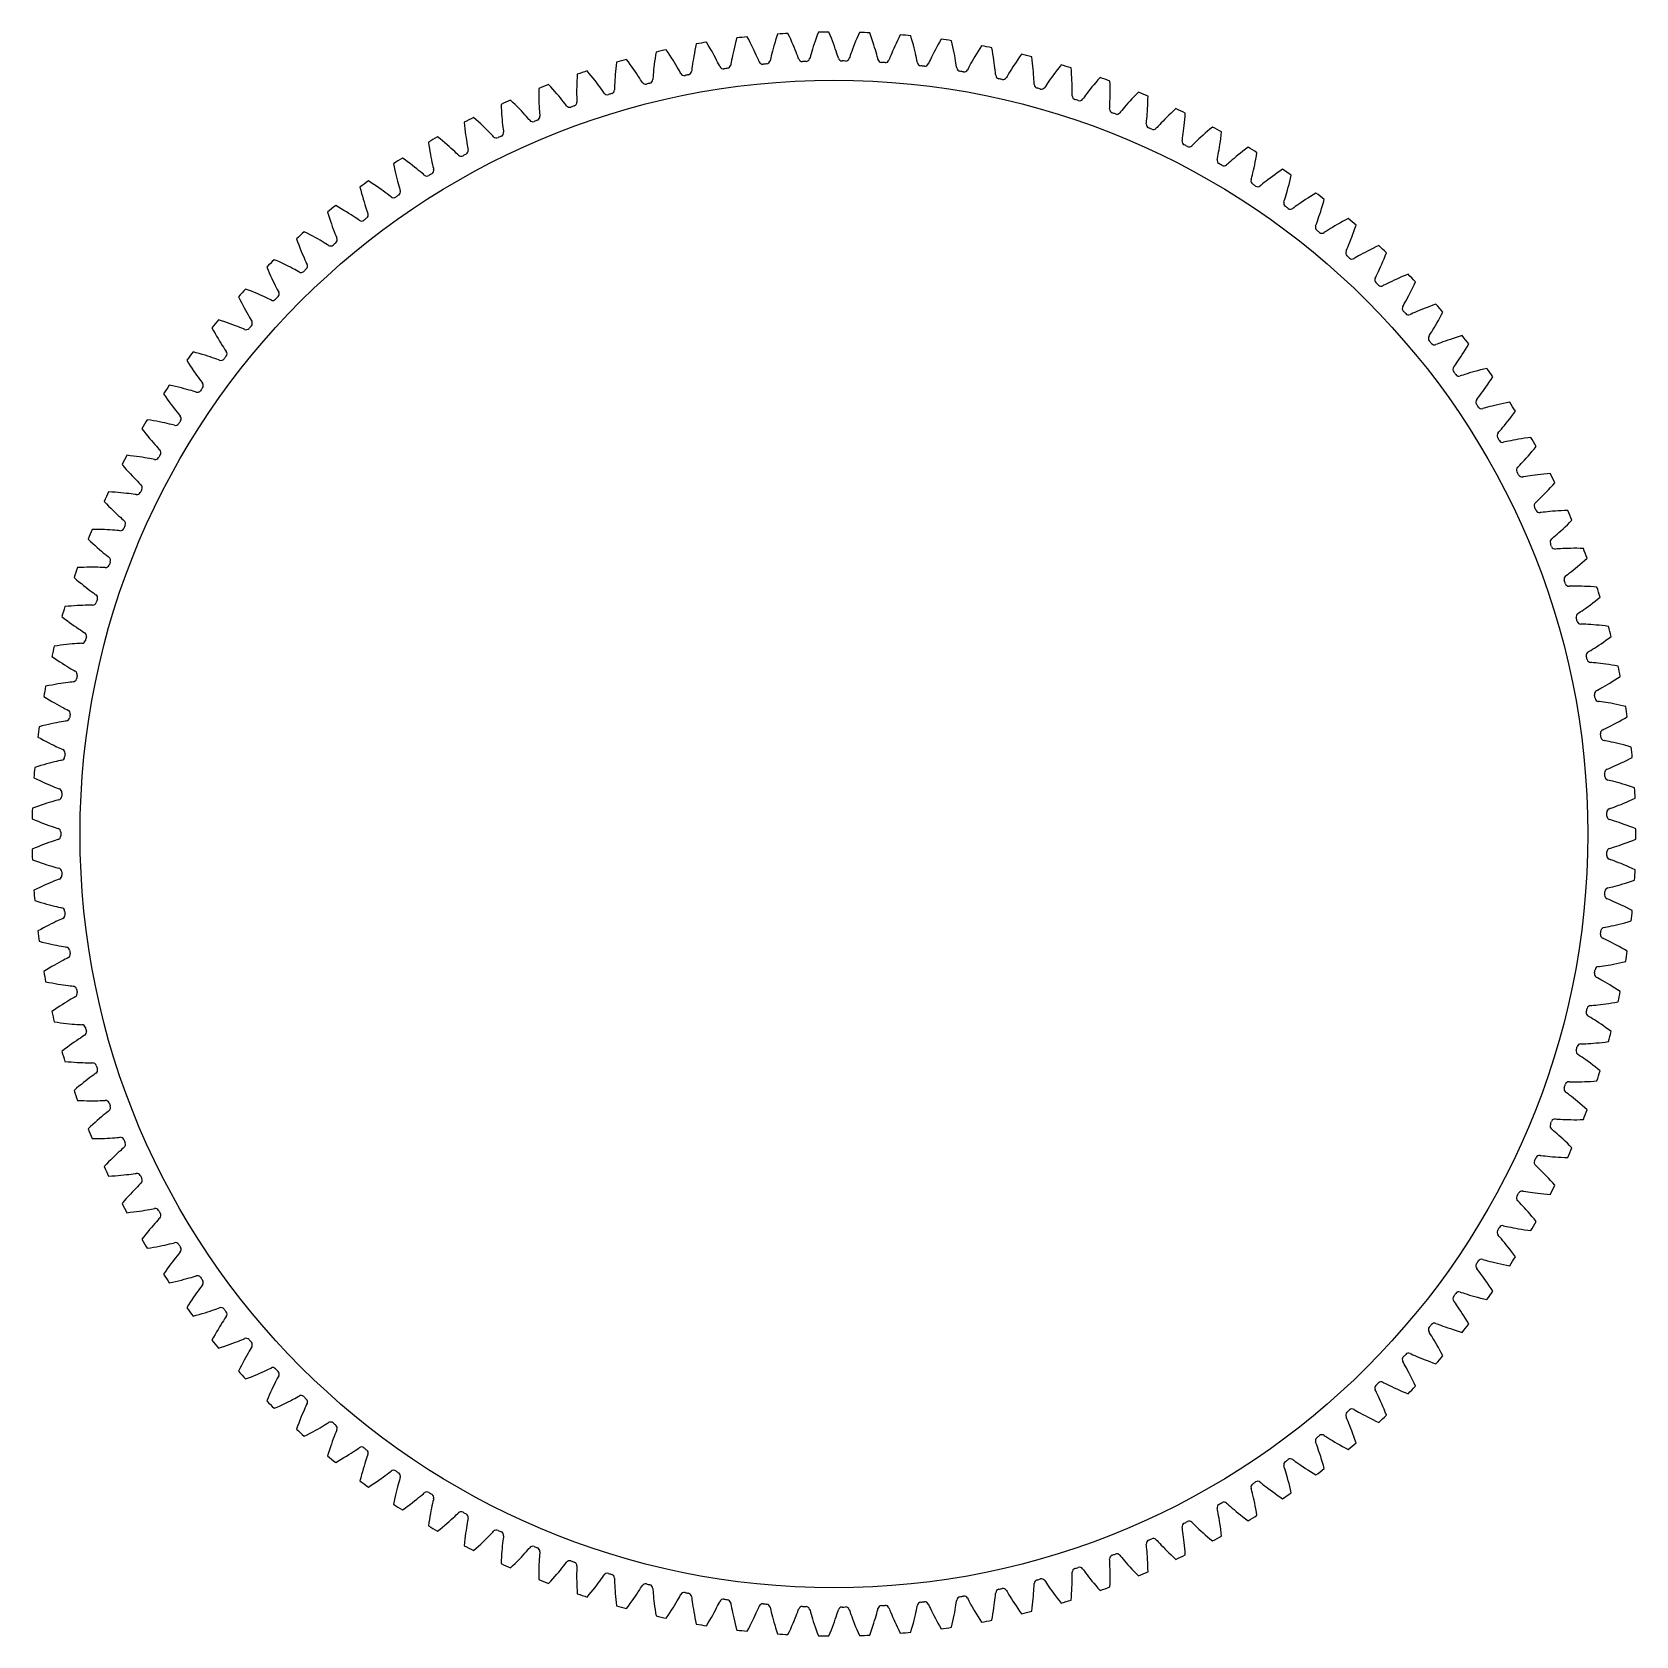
# Model space of a CAD drawing. Header units: millimetres. Extents: x -125 to 125, y -125 to 125.
import ezdxf

# ---------------------------------------------------------------- set-up
doc = ezdxf.new("R2010")
doc.units = ezdxf.units.MM

msp = doc.modelspace()

# ---------------------------------------------------------------- linework, layer by layer
at = {"layer": 'bore'}
msp.add_circle((0, 0), 117.5, dxfattribs=at)
at = {"layer": 'thin_ring_external'}
for p, q in [((-0.587426, 124.524268), (-0.782799, 124.997549)), ((-21.567187, 122.643773), (-21.666423, 122.158816)), ((-21.459096, 123.144254), (-21.567187, 122.643773)), ((-19.589082, 122.975227), (-19.854411, 123.413137)), ((-19.337184, 122.549107), (-19.589082, 122.975227)), ((-19.098886, 122.13589), (-19.337184, 122.549107)), ((-15.51504, 122.642678), (-15.62007, 122.1971)), ((-15.400659, 123.105767), (-15.51504, 122.642678)), ((-15.27679, 123.585024), (-15.400659, 123.105767)), ((-15.143285, 124.079333), (-15.27679, 123.585024)), ((-13.284341, 123.815043), (-13.526964, 124.265929)), ((-13.05453, 123.376616), (-13.284341, 123.815043)), ((-12.837641, 122.951771), (-13.05453, 123.376616)), ((-12.633847, 122.541844), (-12.837641, 122.951771)), ((-12.443408, 122.14848), (-12.633847, 122.541844)), ((-9.360238, 122.835271), (-9.477686, 122.414309)), ((-9.232593, 123.274905), (-9.360238, 122.835271)), ((-9.094716, 123.73155), (-9.232593, 123.274905)), ((-8.946537, 124.203856), (-9.094716, 123.73155)), ((-8.787967, 124.690704), (-8.946537, 124.203856)), ((-6.944943, 124.331839), (-7.164227, 124.794527)), ((-6.737818, 123.882251), (-6.944943, 124.331839)), ((-6.542905, 123.446885), (-6.737818, 123.882251)), ((-6.360308, 123.027087), (-6.542905, 123.446885)), ((-6.190203, 122.624512), (-6.360308, 123.027087)), ((-6.032882, 122.241257), (-6.190203, 122.624512)), ((-3.214775, 122.738563), (-3.342297, 122.34439)), ((-3.075986, 123.152978), (-3.214775, 122.738563)), ((-2.92606, 123.585522), (-3.075986, 123.152978)), ((-2.765046, 124.03453), (-2.92606, 123.585522)), ((-2.592944, 124.498655), (-2.765046, 124.03453)), ((-2.409722, 124.976771), (-2.592944, 124.498655)), ((-0.403527, 124.06469), (-0.587426, 124.524268)), ((-0.231099, 123.61994), (-0.403527, 124.06469)), ((-0.070175, 123.191367), (-0.231099, 123.61994)), ((0.079152, 122.780631), (-0.070175, 123.191367)), ((0.216699, 122.389843), (0.079152, 122.780631)), ((3.056522, 122.742606), (2.90904, 122.355458)), ((3.21629, 123.149394), (3.056522, 122.742606)), ((3.388107, 123.573718), (3.21629, 123.149394)), ((3.571838, 124.013919), (3.388107, 123.573718)), ((3.767413, 124.468651), (3.571838, 124.013919)), ((3.97481, 124.936788), (3.767413, 124.468651)), ((5.771623, 124.391828), (5.600671, 124.874467)), ((5.931816, 123.923459), (5.771623, 124.391828)), ((6.08131, 123.470485), (5.931816, 123.923459)), ((6.220141, 123.034254), (6.08131, 123.470485)), ((6.348301, 122.616429), (6.220141, 123.034254)), ((6.465714, 122.219128), (6.348301, 122.616429)), ((9.500176, 122.824527), (9.319845, 122.426427)), ((9.693435, 123.239524), (9.500176, 122.824527)), ((9.899403, 123.66977), (9.693435, 123.239524)), ((10.117942, 124.113922), (9.899403, 123.66977)), ((10.348971, 124.570859), (10.117942, 124.113922)), ((12.115615, 123.934863), (11.96953, 124.425602)), ((12.251684, 123.458926), (12.115615, 123.934863)), ((12.377854, 122.998909), (12.251684, 123.458926)), ((12.494229, 122.556158), (12.377854, 122.998909)), ((12.600888, 122.132335), (12.494229, 122.556158)), ((15.973474, 122.583813), (15.759277, 122.179225)), ((16.201141, 123.002981), (15.973474, 122.583813)), ((16.442074, 123.435395), (16.201141, 123.002981)), ((16.696134, 123.879938), (16.442074, 123.435395)), ((18.427999, 123.154567), (18.307161, 123.652124)), ((18.539588, 122.672303), (18.427999, 123.154567)), ((18.642105, 122.206444), (18.539588, 122.672303)), ((22.999738, 122.86583), (22.723311, 122.434838)), ((24.692306, 122.052974), (24.597032, 122.556053)), ((-33.906433, 120.313564), (-33.962918, 119.804669)), ((-32.028932, 120.336138), (-32.337539, 120.744704)), ((-31.734889, 119.93793), (-32.028932, 120.336138)), ((-27.942217, 120.420827), (-28.001256, 119.96686)), ((-27.875662, 120.893166), (-27.942217, 120.420827)), ((-27.801317, 121.382557), (-27.875662, 120.893166)), ((-27.718922, 121.887905), (-27.801317, 121.382557)), ((-25.842717, 121.814582), (-26.130061, 122.238373)), ((-25.56939, 121.40188), (-25.842717, 121.814582)), ((-25.310304, 121.00137), (-25.56939, 121.40188)), ((-25.065764, 120.614366), (-25.310304, 121.00137)), ((-24.8362, 120.242475), (-25.065764, 120.614366)), ((-24.622219, 119.887726), (-24.8362, 120.242475)), ((-22.036887, 120.015893), (-22.087083, 119.659979)), ((-21.97891, 120.400366), (-22.036887, 120.015893)), ((-21.913053, 120.809386), (-21.97891, 120.400366)), ((-21.839151, 121.24013), (-21.913053, 120.809386)), ((-21.757009, 121.690491), (-21.839151, 121.24013)), ((-21.666423, 122.158816), (-21.757009, 121.690491)), ((-18.874426, 121.736904), (-19.098886, 122.13589)), ((-18.664151, 121.353776), (-18.874426, 121.736904)), ((-18.468563, 120.988565), (-18.664151, 121.353776)), ((-18.288425, 120.64399), (-18.468563, 120.988565)), ((-18.124954, 120.323879), (-18.288425, 120.64399)), ((-17.980268, 120.034165), (-18.124954, 120.323879)), ((-17.858757, 119.785847), (-17.980268, 120.034165)), ((-16.05494, 120.040923), (-16.089446, 119.854458)), ((-16.007045, 120.313196), (-16.05494, 120.040923)), ((-15.948362, 120.631669), (-16.007045, 120.313196)), ((-15.880059, 120.984555), (-15.948362, 120.631669)), ((-15.802526, 121.365567), (-15.880059, 120.984555)), ((-15.71587, 121.77069), (-15.802526, 121.365567)), ((-15.62007, 122.1971), (-15.71587, 121.77069)), ((-12.266723, 121.773758), (-12.443408, 122.14848)), ((-12.104415, 121.420435), (-12.266723, 121.773758)), ((-11.957502, 121.092395), (-12.104415, 121.420435)), ((-11.827798, 120.79567), (-11.957502, 121.092395)), ((-11.719124, 120.541472), (-11.827798, 120.79567)), ((-11.643039, 120.367774), (-11.719124, 120.541472)), ((-9.904636, 120.704111), (-9.948618, 120.519651)), ((-9.842901, 120.973584), (-9.904636, 120.704111)), ((-9.768034, 121.288645), (-9.842901, 120.973584)), ((-9.681801, 121.637583), (-9.768034, 121.288645)), ((-9.584914, 122.014139), (-9.681801, 121.637583)), ((-9.477686, 122.414309), (-9.584914, 122.014139)), ((-5.888826, 121.880108), (-6.032882, 122.241257)), ((-5.758854, 121.544994), (-5.888826, 121.880108)), ((-5.64447, 121.242033), (-5.758854, 121.544994)), ((-5.548918, 120.982618), (-5.64447, 121.242033)), ((-5.481801, 120.805261), (-5.548918, 120.982618)), ((-3.728492, 121.052396), (-3.781836, 120.870422)), ((-3.653079, 121.318365), (-3.728492, 121.052396)), ((-3.562222, 121.629192), (-3.653079, 121.318365)), ((-3.458284, 121.973272), (-3.562222, 121.629192)), ((-3.342297, 122.34439), (-3.458284, 121.973272)), ((0.342126, 122.021809), (0.216699, 122.389843)), ((0.454817, 121.680496), (0.342126, 122.021809)), ((0.553583, 121.37209), (0.454817, 121.680496)), ((0.635764, 121.108134), (0.553583, 121.37209)), ((0.693738, 120.927582), (0.635764, 121.108134)), ((2.457379, 121.084869), (2.394813, 120.905857)), ((2.546274, 121.346641), (2.457379, 121.084869)), ((2.652884, 121.652423), (2.546274, 121.346641)), ((2.774255, 121.990747), (2.652884, 121.652423)), ((2.90904, 122.355458), (2.774255, 121.990747)), ((6.572186, 121.845169), (6.465714, 122.219128)), ((6.667302, 121.498547), (6.572186, 121.845169)), ((6.750192, 121.185501), (6.667302, 121.498547)), ((6.818788, 120.917693), (6.750192, 121.185501)), ((6.867467, 120.734416), (6.818788, 120.917693)), ((8.636838, 120.801446), (8.565214, 120.625861)), ((8.738984, 121.058337), (8.636838, 120.801446)), ((8.861068, 121.358277), (8.738984, 121.058337)), ((8.999556, 121.689962), (8.861068, 121.358277)), ((9.152788, 122.047315), (8.999556, 121.689962)), ((9.319845, 122.426427), (9.152788, 122.047315)), ((12.697861, 121.729557), (12.600888, 122.132335)), ((12.7851, 121.350649), (12.697861, 121.729557)), ((12.862393, 120.999623), (12.7851, 121.350649)), ((12.92919, 120.682753), (12.862393, 120.999623)), ((12.984023, 120.411791), (12.92919, 120.682753)), ((13.02328, 120.226268), (12.984023, 120.411791)), ((14.793766, 120.202865), (14.713269, 120.031167)), ((14.908896, 120.454205), (14.793766, 120.202865)), ((15.046135, 120.74752), (14.908896, 120.454205)), ((15.201378, 121.071702), (15.046135, 120.74752)), ((15.372657, 121.420765), (15.201378, 121.071702)), ((15.558854, 121.790852), (15.372657, 121.420765)), ((15.759277, 122.179225), (15.558854, 121.790852)), ((18.735721, 121.758328), (18.642105, 122.206444)), ((18.8206, 121.329611), (18.735721, 121.758328)), ((18.896881, 120.922407), (18.8206, 121.329611)), ((18.964659, 120.53954), (18.896881, 120.922407)), ((19.023928, 120.185024), (18.964659, 120.53954)), ((19.074458, 119.865157), (19.023928, 120.185024)), ((21.363542, 120.137579), (21.191949, 119.821748)), ((21.552421, 120.477441), (21.363542, 120.137579)), ((21.757272, 120.837538), (21.552421, 120.477441)), ((21.977264, 121.215171), (21.757272, 120.837538)), ((22.211839, 121.608294), (21.977264, 121.215171)), ((22.460613, 122.01529), (22.211839, 121.608294)), ((22.723311, 122.434838), (22.460613, 122.01529)), ((24.779125, 121.565642), (24.692306, 122.052974)), ((24.857721, 121.095155), (24.779125, 121.565642)), ((24.928334, 120.642844), (24.857721, 121.095155)), ((24.991212, 120.210353), (24.928334, 120.642844)), ((25.046601, 119.799785), (24.991212, 120.210353)), ((28.392257, 120.315513), (28.137914, 119.93488)), ((28.661488, 120.709276), (28.392257, 120.315513)), ((28.945266, 121.114863), (28.661488, 120.709276)), ((29.243338, 121.531178), (28.945266, 121.114863)), ((30.892193, 120.632959), (30.822731, 121.140246)), ((30.954016, 120.141829), (30.892193, 120.632959)), ((31.008486, 119.667944), (30.954016, 120.141829)), ((-40.035913, 117.914224), (-40.059958, 117.419802)), ((-40.005486, 118.42534), (-40.035913, 117.914224)), ((-38.131587, 118.54375), (-38.460653, 118.936025)), ((-37.817594, 118.161076), (-38.131587, 118.54375)), ((-37.519011, 117.789077), (-37.817594, 118.161076)), ((-37.236277, 117.429031), (-37.519011, 117.789077)), ((-34.143694, 117.53097), (-34.162157, 117.142588)), ((-34.119895, 117.944573), (-34.143694, 117.53097)), ((-34.090309, 118.380609), (-34.119895, 117.944573)), ((-34.054527, 118.836998), (-34.090309, 118.380609)), ((-34.012177, 119.31212), (-34.054527, 118.836998)), ((-33.962918, 119.804669), (-34.012177, 119.31212)), ((-31.45569, 119.551171), (-31.734889, 119.93793)), ((-31.191709, 119.177158), (-31.45569, 119.551171)), ((-30.943455, 118.817474), (-31.191709, 119.177158)), ((-30.71164, 118.474115), (-30.943455, 118.817474)), ((-30.497299, 118.149709), (-30.71164, 118.474115)), ((-30.302032, 117.847939), (-30.497299, 118.149709)), ((-30.128554, 117.574491), (-30.302032, 117.847939)), ((-29.982351, 117.339861), (-30.128554, 117.574491)), ((-28.213954, 117.777575), (-28.229263, 117.588562)), ((-28.194078, 118.053313), (-28.213954, 117.777575)), ((-28.168181, 118.37611), (-28.194078, 118.053313)), ((-28.136224, 118.734122), (-28.168181, 118.37611)), ((-28.097954, 119.121055), (-28.136224, 118.734122)), ((-28.053068, 119.532903), (-28.097954, 119.121055)), ((-28.001256, 119.96686), (-28.053068, 119.532903)), ((-24.424723, 119.552799), (-24.622219, 119.887726)), ((-24.245119, 119.241453), (-24.424723, 119.552799)), ((-24.085829, 118.959504), (-24.245119, 119.241453)), ((-23.951797, 118.717714), (-24.085829, 118.959504)), ((-23.858394, 118.552682), (-23.951797, 118.717714)), ((-22.163358, 119.064562), (-22.188298, 118.876578)), ((-22.129428, 119.338926), (-22.163358, 119.064562)), ((-22.087083, 119.659979), (-22.129428, 119.338926)), ((-17.773901, 119.61626), (-17.858757, 119.785847)), ((19.115383, 119.591749), (19.074458, 119.865157)), ((19.145116, 119.404463), (19.115383, 119.591749)), ((20.912098, 119.290689), (20.822939, 119.123325)), ((21.039911, 119.535823), (20.912098, 119.290689)), ((21.191949, 119.821748), (21.039911, 119.535823)), ((25.094741, 119.413956), (25.046601, 119.799785)), ((25.135831, 119.056877), (25.094741, 119.413956)), ((25.169962, 118.734846), (25.135831, 119.056877)), ((25.196874, 118.459706), (25.169962, 118.734846)), ((25.217005, 118.271146), (25.196874, 118.459706)), ((26.975873, 118.067297), (26.878285, 117.904704)), ((27.116036, 118.305585), (26.975873, 118.067297)), ((27.282474, 118.583373), (27.116036, 118.305585)), ((27.46997, 118.890032), (27.282474, 118.583373)), ((27.675956, 119.219806), (27.46997, 118.890032)), ((27.898927, 119.568973), (27.675956, 119.219806)), ((28.137914, 119.93488), (27.898927, 119.568973)), ((31.055912, 119.212617), (31.008486, 119.667944)), ((31.096624, 118.777479), (31.055912, 119.212617)), ((31.130978, 118.364618), (31.096624, 118.777479)), ((31.159354, 117.976835), (31.130978, 118.364618)), ((31.182157, 117.618123), (31.159354, 117.976835)), ((31.199801, 117.29477), (31.182157, 117.618123)), ((33.727289, 117.65114), (33.504733, 117.332313)), ((33.967797, 117.988467), (33.727289, 117.65114)), ((34.225156, 118.341694), (33.967797, 117.988467)), ((34.498603, 118.708843), (34.225156, 118.341694)), ((34.787588, 119.088345), (34.498603, 118.708843)), ((35.091705, 119.478913), (34.787588, 119.088345)), ((35.410646, 119.879465), (35.091705, 119.478913)), ((37.011487, 118.898227), (36.968017, 119.408399)), ((37.048151, 118.404581), (37.011487, 118.898227)), ((37.078353, 117.928532), (37.048151, 118.404581)), ((37.102468, 117.471378), (37.078353, 117.928532)), ((41.146594, 117.531257), (40.822931, 117.156726)), ((41.485571, 117.915001), (41.146594, 117.531257)), ((-46.00017, 116.228157), (-46.004458, 115.716154)), ((-46.004458, 115.716154), (-46.003227, 115.22115)), ((-46.003227, 115.22115), (-45.996899, 114.744186)), ((-44.13476, 116.442095), (-44.483428, 116.817056)), ((-43.801638, 116.075952), (-44.13476, 116.442095)), ((-43.48445, 115.719685), (-43.801638, 116.075952)), ((-43.183701, 115.374545), (-43.48445, 115.719685)), ((-42.900058, 115.042056), (-43.183701, 115.374545)), ((-42.634433, 114.724129), (-42.900058, 115.042056)), ((-40.097708, 116.048539), (-40.100356, 115.63426)), ((-40.100356, 115.63426), (-40.098964, 115.245442)), ((-40.098964, 115.245442), (-40.094242, 114.886038)), ((-40.090425, 116.485517), (-40.097708, 116.048539)), ((-40.077993, 116.943138), (-40.090425, 116.485517)), ((-40.059958, 117.419802), (-40.077993, 116.943138)), ((-36.969982, 117.082492), (-37.236277, 117.429031)), ((-36.720937, 116.751417), (-36.969982, 117.082492)), ((-36.490311, 116.438379), (-36.720937, 116.751417)), ((-36.279891, 116.146973), (-36.490311, 116.438379)), ((-36.092676, 115.88274), (-36.279891, 116.146973)), ((-35.934683, 115.655881), (-36.092676, 115.88274)), ((-35.824935, 115.501235), (-35.934683, 115.655881)), ((-34.190943, 116.183319), (-34.196581, 115.993772)), ((-34.185172, 116.459713), (-34.190943, 116.183319)), ((-34.175792, 116.783411), (-34.185172, 116.459713)), ((-34.162157, 117.142588), (-34.175792, 116.783411)), ((-29.880642, 117.179813), (-29.982351, 117.339861)), ((31.212629, 117.018614), (31.199801, 117.29477)), ((31.223106, 116.829273), (31.212629, 117.018614)), ((32.96927, 116.535881), (32.863508, 116.378482)), ((33.121418, 116.766701), (32.96927, 116.535881)), ((33.301823, 117.035629), (33.121418, 116.766701)), ((33.504733, 117.332313), (33.301823, 117.035629)), ((37.120909, 117.034728), (37.102468, 117.471378)), ((37.134137, 116.620652), (37.120909, 117.034728)), ((37.142675, 116.231926), (37.134137, 116.620652)), ((37.147133, 115.872518), (37.142675, 116.231926)), ((37.146954, 115.272235), (37.148243, 115.548686)), ((37.147749, 115.082605), (37.146954, 115.272235)), ((37.148243, 115.548686), (37.147133, 115.872518)), ((39.234292, 115.182552), (39.04039, 114.923186)), ((39.452086, 115.468488), (39.234292, 115.182552)), ((39.690631, 115.775535), (39.452086, 115.468488)), ((39.94805, 116.100142), (39.690631, 115.775535)), ((40.223108, 116.439767), (39.94805, 116.100142)), ((40.514945, 116.792475), (40.223108, 116.439767)), ((40.822931, 117.156726), (40.514945, 116.792475)), ((43.034222, 116.853302), (43.016858, 117.365028)), ((43.045632, 116.358428), (43.034222, 116.853302)), ((43.051488, 115.881458), (43.045632, 116.358428)), ((43.04835, 114.986648), (43.052229, 115.423669)), ((43.052229, 115.423669), (43.051488, 115.881458)), ((47.094136, 115.276974), (46.751772, 114.919459)), ((47.452266, 115.642909), (47.094136, 115.276974)), ((48.944685, 114.503521), (48.953473, 115.015466)), ((-51.874844, 113.727748), (-51.852984, 113.216194)), ((-51.852984, 113.216194), (-51.826478, 112.721898)), ((-51.826478, 112.721898), (-51.795805, 112.24588)), ((-50.022792, 114.036656), (-50.39015, 114.393325)), ((-49.671408, 113.688), (-50.022792, 114.036656)), ((-49.336443, 113.348394), (-49.671408, 113.688)), ((-49.018463, 113.01906), (-49.336443, 113.348394)), ((-48.718213, 112.701487), (-49.018463, 113.01906)), ((-48.436701, 112.397538), (-48.718213, 112.701487)), ((-45.996899, 114.744186), (-45.985949, 114.286527)), ((-45.985949, 114.286527), (-45.97091, 113.849747)), ((-45.97091, 113.849747), (-45.952402, 113.435874)), ((-45.952402, 113.435874), (-45.931158, 113.047634)), ((-45.931158, 113.047634), (-45.908091, 112.688939)), ((-45.908091, 112.688939), (-45.884409, 112.365972)), ((-42.388124, 114.423275), (-42.634433, 114.724129)), ((-42.163099, 114.142993), (-42.388124, 114.423275)), ((-41.962637, 113.888664), (-42.163099, 114.142993)), ((-41.793267, 113.670168), (-41.962637, 113.888664)), ((-41.675765, 113.521328), (-41.793267, 113.670168)), ((-40.094242, 114.886038), (-40.087082, 114.562283)), ((-40.087082, 114.562283), (-40.078733, 114.285955)), ((-40.078733, 114.285955), (-40.074685, 114.096367)), ((38.876655, 114.700436), (38.762993, 114.548643)), ((39.04039, 114.923186), (38.876655, 114.700436)), ((42.975478, 113.0357), (42.984367, 113.225123)), ((42.984367, 113.225123), (42.99977, 113.501148)), ((42.99977, 113.501148), (43.015196, 113.824614)), ((43.015196, 113.824614), (43.029096, 114.183781)), ((43.029096, 114.183781), (43.040417, 114.572436)), ((43.040417, 114.572436), (43.04835, 114.986648)), ((44.682615, 112.565751), (44.561351, 112.41996)), ((44.85751, 112.77985), (44.682615, 112.565751)), ((45.064402, 113.028976), (44.85751, 112.77985)), ((45.296512, 113.303419), (45.064402, 113.028976)), ((45.550424, 113.597885), (45.296512, 113.303419)), ((45.824082, 113.908924), (45.550424, 113.597885)), ((46.116123, 114.234062), (45.824082, 113.908924)), ((46.425589, 114.571409), (46.116123, 114.234062)), ((46.751772, 114.919459), (46.425589, 114.571409)), ((48.83441, 112.225314), (48.863482, 112.63858)), ((48.863482, 112.63858), (48.889671, 113.074833)), ((48.889671, 113.074833), (48.912306, 113.532063)), ((48.912306, 113.532063), (48.930812, 114.00871)), ((48.930812, 114.00871), (48.944685, 114.503521)), ((52.918816, 112.721947), (52.558643, 112.38238)), ((53.295163, 113.069119), (52.918816, 112.721947)), ((-57.614182, 110.930636), (-57.566231, 110.420866)), ((-57.566231, 110.420866), (-57.514521, 109.928568)), ((-55.780319, 111.333708), (-56.16541, 111.671154)), ((-55.411592, 111.003449), (-55.780319, 111.333708)), ((-55.059723, 110.681389), (-55.411592, 111.003449)), ((-54.725342, 110.368722), (-55.059723, 110.681389)), ((-54.409268, 110.066894), (-54.725342, 110.368722)), ((-54.112603, 109.777716), (-54.409268, 110.066894)), ((-51.795805, 112.24588), (-51.7615, 111.789377)), ((-51.7615, 111.789377), (-51.724179, 111.353935)), ((-51.724179, 111.353935), (-51.684562, 110.941546)), ((-51.684562, 110.941546), (-51.643523, 110.554898)), ((-51.643523, 110.554898), (-51.60217, 110.197849)), ((-51.60217, 110.197849), (-51.562028, 109.876512)), ((-48.175352, 112.109653), (-48.436701, 112.397538)), ((-47.936309, 111.841227), (-48.175352, 112.109653)), ((-47.723122, 111.597466), (-47.936309, 111.841227)), ((-47.542816, 111.387903), (-47.723122, 111.597466)), ((-47.417868, 111.245256), (-47.542816, 111.387903)), ((-45.884409, 112.365972), (-45.861961, 112.090432)), ((-45.861961, 112.090432), (-45.848238, 111.901298)), ((48.691089, 110.693898), (48.709638, 110.88262)), ((48.709638, 110.88262), (48.739115, 111.157498)), ((48.739115, 111.157498), (48.771038, 111.479755)), ((48.771038, 111.479755), (48.803259, 111.837743)), ((48.803259, 111.837743), (48.83441, 112.225314)), ((50.372003, 110.137394), (50.243453, 109.997985)), ((50.557602, 110.342284), (50.372003, 110.137394)), ((50.776945, 110.580521), (50.557602, 110.342284)), ((51.022765, 110.842755), (50.776945, 110.580521)), ((51.291381, 111.123872), (51.022765, 110.842755)), ((51.580564, 111.420532), (51.291381, 111.123872)), ((51.888827, 111.730333), (51.580564, 111.420532)), ((52.215113, 112.051439), (51.888827, 111.730333)), ((52.558643, 112.38238), (52.215113, 112.051439)), ((54.551135, 109.996651), (54.599565, 110.430998)), ((54.599565, 110.430998), (54.645517, 110.886476)), ((54.645517, 110.886476), (54.688337, 111.361555)), ((54.688337, 111.361555), (54.727457, 111.855013)), ((54.727457, 111.855013), (54.762374, 112.365842)), ((58.999019, 110.200344), (58.605436, 109.872842)), ((-63.203212, 107.844119), (-63.129294, 107.337462)), ((-61.392322, 108.340303), (-61.794141, 108.657647)), ((-61.007212, 108.029303), (-61.392322, 108.340303)), ((-60.639358, 107.725629), (-61.007212, 108.029303)), ((-60.289448, 107.430444), (-60.639358, 107.725629)), ((-57.514521, 109.928568), (-57.459582, 109.454737)), ((-57.459582, 109.454737), (-57.402013, 109.000581)), ((-57.402013, 109.000581), (-57.342506, 108.567613)), ((-57.342506, 108.567613), (-57.281884, 108.157785)), ((-57.281884, 108.157785), (-57.221156, 107.773736)), ((-57.221156, 107.773736), (-57.161626, 107.419265)), ((-53.836895, 109.503551), (-54.112603, 109.777716)), ((-53.584458, 109.247681), (-53.836895, 109.503551)), ((-53.359102, 109.015122), (-53.584458, 109.247681)), ((-53.168332, 108.81504), (-53.359102, 109.015122)), ((-53.036263, 108.678959), (-53.168332, 108.81504)), ((-51.562028, 109.876512), (-51.525541, 109.602477)), ((-51.525541, 109.602477), (-51.502178, 109.41429)), ((54.279671, 108.063309), (54.307832, 108.250837)), ((54.307832, 108.250837), (54.351306, 108.523851)), ((54.351306, 108.523851), (54.399641, 108.844058)), ((54.399641, 108.844058), (54.450099, 109.199934)), ((54.450099, 109.199934), (54.501, 109.585408)), ((54.501, 109.585408), (54.551135, 109.996651)), ((56.125795, 107.616847), (55.929977, 107.421702)), ((56.357017, 107.843574), (56.125795, 107.616847)), ((56.615906, 108.092914), (56.357017, 107.843574)), ((56.898526, 108.359948), (56.615906, 108.092914)), ((57.202479, 108.641456), (56.898526, 108.359948)), ((57.526158, 108.935113), (57.202479, 108.641456)), ((57.868415, 109.239139), (57.526158, 108.935113)), ((58.228394, 109.552108), (57.868415, 109.239139)), ((58.605436, 109.872842), (58.228394, 109.552108)), ((60.096471, 107.067753), (60.167015, 107.499061)), ((60.167015, 107.499061), (60.236164, 107.951598)), ((60.236164, 107.951598), (60.303186, 108.423872)), ((60.303186, 108.423872), (60.367452, 108.914688)), ((60.367452, 108.914688), (60.428407, 109.423067)), ((-66.84416, 105.064251), (-67.261658, 105.360663)), ((-66.443672, 104.77332), (-66.84416, 105.064251)), ((-63.129294, 107.337462), (-63.052514, 106.848447)), ((-63.052514, 106.848447), (-62.973453, 106.378039)), ((-62.973453, 106.378039), (-62.892769, 105.927415)), ((-62.892769, 105.927415), (-62.811233, 105.49805)), ((-62.811233, 105.49805), (-62.729764, 105.091852)), ((-62.729764, 105.091852), (-62.649505, 104.711405)), ((-59.958375, 107.145148), (-60.289448, 107.430444)), ((-59.647332, 106.871495), (-59.958375, 107.145148)), ((-59.357985, 106.611766), (-59.647332, 106.871495)), ((-59.092812, 106.369119), (-59.357985, 106.611766)), ((-58.855875, 106.148371), (-59.092812, 106.369119)), ((-58.655137, 105.95829), (-58.855875, 106.148371)), ((-58.516293, 105.82913), (-58.655137, 105.95829)), ((-57.161626, 107.419265), (-57.105129, 107.100397)), ((-57.105129, 107.100397), (-57.054696, 106.828582)), ((-57.054696, 106.828582), (-57.021755, 106.641834)), ((55.929977, 107.421702), (55.794476, 107.289038)), ((59.726643, 105.150794), (59.764342, 105.33664)), ((59.764342, 105.33664), (59.8217, 105.607078)), ((59.8217, 105.607078), (59.886322, 105.924399)), ((59.886322, 105.924399), (59.954886, 106.277235)), ((59.954886, 106.277235), (60.025402, 106.659607)), ((60.025402, 106.659607), (60.096471, 107.067753)), ((62.061342, 105.061071), (61.790059, 104.825276)), ((62.357228, 105.313327), (62.061342, 105.061071)), ((62.675159, 105.578947), (62.357228, 105.313327)), ((63.01341, 105.855694), (62.675159, 105.578947)), ((63.370744, 106.141847), (63.01341, 105.855694)), ((63.746234, 106.436027), (63.370744, 106.141847)), ((64.139161, 106.737091), (63.746234, 106.436027)), ((64.548953, 107.044069), (64.139161, 106.737091)), ((65.669662, 104.735087), (65.760712, 105.203322)), ((65.760712, 105.203322), (65.849955, 105.690217)), ((65.849955, 105.690217), (65.936788, 106.194821)), ((-68.627352, 104.476249), (-68.52766, 103.974027)), ((-68.52766, 103.974027), (-68.426011, 103.489571)), ((-68.426011, 103.489571), (-68.323033, 103.023813)), ((-68.323033, 103.023813), (-68.219446, 102.577897)), ((-68.219446, 102.577897), (-68.116092, 102.153255)), ((-66.060792, 104.488826), (-66.443672, 104.77332)), ((-65.696266, 104.211892), (-66.060792, 104.488826)), ((-65.351058, 103.943873), (-65.696266, 104.211892)), ((-65.026447, 103.686459), (-65.351058, 103.943873)), ((-64.724216, 103.441843), (-65.026447, 103.686459)), ((-64.446999, 103.213052), (-64.724216, 103.441843)), ((-64.1991, 103.004691), (-64.446999, 103.213052)), ((-63.988918, 102.825107), (-64.1991, 103.004691)), ((-63.84366, 102.703206), (-63.988918, 102.825107)), ((-62.649505, 104.711405), (-62.571953, 104.360436)), ((-62.571953, 104.360436), (-62.499248, 104.044869)), ((-62.499248, 104.044869), (-62.435002, 103.775984)), ((-62.435002, 103.775984), (-62.392569, 103.591161)), ((61.342035, 104.425759), (61.199937, 104.300187)), ((61.547562, 104.610651), (61.342035, 104.425759)), ((61.790059, 104.825276), (61.547562, 104.610651)), ((65.136026, 102.414788), (65.216767, 102.728395)), ((65.216767, 102.728395), (65.303257, 103.07727)), ((65.303257, 103.07727), (65.393205, 103.455543)), ((65.393205, 103.455543), (65.485021, 103.859528)), ((65.485021, 103.859528), (65.577497, 104.286671)), ((65.577497, 104.286671), (65.669662, 104.735087)), ((68.336267, 102.500109), (67.984326, 102.240994)), ((68.707746, 102.767644), (68.336267, 102.500109)), ((69.097768, 103.042267), (68.707746, 102.767644)), ((69.505554, 103.322875), (69.097768, 103.042267)), ((69.930486, 103.608528), (69.505554, 103.322875)), ((71.160662, 102.190012), (71.273148, 102.689524)), ((-73.872451, 100.835812), (-73.747245, 100.339336)), ((-73.747245, 100.339336), (-73.620992, 99.860702)), ((-72.121608, 101.514098), (-72.553697, 101.788806)), ((-71.706788, 101.243996), (-72.121608, 101.514098)), ((-71.309881, 100.979423), (-71.706788, 101.243996)), ((-70.93169, 100.721463), (-71.309881, 100.979423)), ((-70.573247, 100.471421), (-70.93169, 100.721463)), ((-70.235916, 100.230917), (-70.573247, 100.471421)), ((-69.921588, 100.002052), (-70.235916, 100.230917)), ((-69.633051, 99.787715), (-69.921588, 100.002052)), ((-68.116092, 102.153255), (-68.013989, 101.751747)), ((-68.013989, 101.751747), (-67.914409, 101.375894)), ((-67.914409, 101.375894), (-67.819038, 101.029342)), ((-67.819038, 101.029342), (-67.730314, 100.717899)), ((-67.730314, 100.717899), (-67.652423, 100.452646)), ((-67.652423, 100.452646), (-67.600608, 100.270231)), ((65.017795, 101.963953), (65.064934, 102.147632)), ((65.064934, 102.147632), (65.136026, 102.414788)), ((66.594059, 101.15738), (66.445735, 101.039228)), ((66.808759, 101.331537), (66.594059, 101.15738)), ((67.061898, 101.5335), (66.808759, 101.331537)), ((67.344867, 101.755136), (67.061898, 101.5335)), ((67.653248, 101.991954), (67.344867, 101.755136)), ((67.984326, 102.240994), (67.653248, 101.991954)), ((70.590405, 99.981575), (70.702729, 100.380345)), ((70.702729, 100.380345), (70.816894, 100.802209)), ((70.816894, 100.802209), (70.931836, 101.245334)), ((70.931836, 101.245334), (71.046675, 101.70831)), ((71.046675, 101.70831), (71.160662, 102.190012)), ((-77.2109, 97.699107), (-77.656452, 97.951394)), ((-76.782829, 97.450538), (-77.2109, 97.699107)), ((-73.620992, 99.860702), (-73.494367, 99.40081)), ((-73.494367, 99.40081), (-73.368146, 98.960764)), ((-73.368146, 98.960764), (-73.243245, 98.541954)), ((-73.243245, 98.541954), (-73.120773, 98.146183)), ((-73.120773, 98.146183), (-73.002132, 97.775905)), ((-73.002132, 97.775905), (-72.88919, 97.434675)), ((-69.374837, 99.592283), (-69.633051, 99.787715)), ((-69.155759, 99.423666), (-69.374837, 99.592283)), ((-69.004466, 99.30934), (-69.155759, 99.423666)), ((70.139323, 98.511099), (70.19578, 98.692132)), ((70.19578, 98.692132), (70.28042, 98.95531)), ((70.28042, 98.95531), (70.377068, 99.264385)), ((70.377068, 99.264385), (70.481259, 99.608388)), ((70.481259, 99.608388), (70.590405, 99.981575)), ((71.672347, 97.625094), (71.518183, 97.51467)), ((71.895659, 97.788061), (71.672347, 97.625094)), ((72.158781, 97.976835), (71.895659, 97.788061)), ((72.452698, 98.183733), (72.158781, 97.976835)), ((72.772768, 98.404497), (72.452698, 98.183733)), ((73.11613, 98.636307), (72.772768, 98.404497)), ((73.480843, 98.877113), (73.11613, 98.636307)), ((73.865498, 99.125331), (73.480843, 98.877113)), ((74.269033, 99.379681), (73.865498, 99.125331)), ((74.690615, 99.639101), (74.269033, 99.379681)), ((75.129579, 99.902685), (74.690615, 99.639101)), ((76.008956, 97.491444), (76.147285, 97.947952)), ((76.147285, 97.947952), (76.28572, 98.423206)), ((76.28572, 98.423206), (76.423564, 98.916322)), ((-78.924825, 96.932307), (-78.774432, 96.442871)), ((-78.774432, 96.442871), (-78.623905, 95.971307)), ((-78.623905, 95.971307), (-78.473962, 95.518481)), ((-78.473962, 95.518481), (-78.325437, 95.085455)), ((-78.325437, 95.085455), (-78.179314, 94.673568)), ((-76.37293, 97.206576), (-76.782829, 97.450538)), ((-75.982062, 96.968263), (-76.37293, 97.206576)), ((-75.611318, 96.73685), (-75.982062, 96.968263)), ((-75.262147, 96.513884), (-75.611318, 96.73685)), ((-74.936544, 96.301367), (-75.262147, 96.513884)), ((-74.637439, 96.102043), (-74.936544, 96.301367)), ((-74.369582, 95.92005), (-74.637439, 96.102043)), ((-74.142181, 95.762839), (-74.369582, 95.92005)), ((-73.985247, 95.656388), (-74.142181, 95.762839)), ((-72.88919, 97.434675), (-72.78468, 97.128169)), ((-72.78468, 97.128169), (-72.693346, 96.867238)), ((-72.693346, 96.867238), (-72.632284, 96.687707)), ((75.143492, 94.979155), (75.24146, 95.237668)), ((75.24146, 95.237668), (75.353764, 95.541406)), ((75.353764, 95.541406), (75.475383, 95.87964)), ((75.475383, 95.87964), (75.603442, 96.246767)), ((75.603442, 96.246767), (75.735981, 96.639281)), ((75.735981, 96.639281), (75.871538, 97.054765)), ((75.871538, 97.054765), (76.008956, 97.491444)), ((78.830543, 95.224411), (78.433715, 94.996158)), ((79.246539, 95.457825), (78.830543, 95.224411)), ((79.680818, 95.69538), (79.246539, 95.457825)), ((80.132667, 95.936206), (79.680818, 95.69538)), ((-83.771293, 92.775915), (-83.596105, 92.294798)), ((-82.098757, 93.629229), (-82.556609, 93.858437)), ((-81.658553, 93.402842), (-82.098757, 93.629229)), ((-81.236732, 93.180129), (-81.658553, 93.402842)), ((-80.834204, 92.962084), (-81.236732, 93.180129)), ((-80.452129, 92.749903), (-80.834204, 92.962084)), ((-80.092029, 92.545057), (-80.452129, 92.749903)), ((-79.755998, 92.349443), (-80.092029, 92.545057)), ((-78.179314, 94.673568), (-78.036794, 94.284567)), ((-78.036794, 94.284567), (-77.8994, 93.92083)), ((-77.8994, 93.92083), (-77.769182, 93.585812)), ((-77.769182, 93.585812), (-77.649158, 93.285041)), ((-77.649158, 93.285041), (-77.54462, 93.029115)), ((-77.54462, 93.029115), (-77.474471, 92.852936)), ((75.077865, 94.801242), (75.143492, 94.979155)), ((76.56365, 93.838115), (76.404049, 93.735706)), ((76.794992, 93.989467), (76.56365, 93.838115)), ((77.067409, 94.16456), (76.794992, 93.989467)), ((77.371507, 94.356181), (77.067409, 94.16456)), ((77.702432, 94.560313), (77.371507, 94.356181)), ((78.057183, 94.774288), (77.702432, 94.560313)), ((78.433715, 94.996158), (78.057183, 94.774288)), ((80.419239, 92.260862), (80.571647, 92.646097)), ((80.571647, 92.646097), (80.728242, 93.054117)), ((80.728242, 93.054117), (80.887778, 93.483209)), ((80.887778, 93.483209), (81.049236, 93.932059)), ((81.049236, 93.932059), (81.211757, 94.399624)), ((81.211757, 94.399624), (81.3746, 94.885059)), ((-83.596105, 92.294798), (-83.421696, 91.831535)), ((-83.421696, 91.831535), (-83.248828, 91.386956)), ((-83.248828, 91.386956), (-83.078386, 90.962078)), ((-83.078386, 90.962078), (-82.911422, 90.558189)), ((-82.911422, 90.558189), (-82.749225, 90.176973)), ((-82.749225, 90.176973), (-82.593438, 89.820726)), ((-79.447106, 92.165651), (-79.755998, 92.349443)), ((-79.170306, 91.997572), (-79.447106, 92.165651)), ((-78.935174, 91.852178), (-79.170306, 91.997572)), ((-78.77301, 91.753879), (-78.935174, 91.852178)), ((79.820538, 90.844059), (79.895164, 91.018389)), ((79.895164, 91.018389), (80.006204, 91.271562)), ((80.006204, 91.271562), (80.13387, 91.569169)), ((80.13387, 91.569169), (80.272602, 91.900753)), ((80.272602, 91.900753), (80.419239, 92.260862)), ((81.774977, 90.10662), (81.493975, 89.945665)), ((82.088463, 90.282463), (81.774977, 90.10662)), ((82.429379, 90.469432), (82.088463, 90.282463)), ((82.794593, 90.665014), (82.429379, 90.469432)), ((83.181963, 90.867369), (82.794593, 90.665014)), ((83.589928, 91.075062), (83.181963, 90.867369)), ((84.017299, 91.28693), (83.589928, 91.075062)), ((84.463141, 91.502001), (84.017299, 91.28693)), ((84.926698, 91.719442), (84.463141, 91.502001)), ((85.739738, 89.671107), (85.925922, 90.129765)), ((85.925922, 90.129765), (86.113339, 90.606252)), ((-88.399211, 88.377483), (-88.199686, 87.905938)), ((-88.199686, 87.905938), (-88.00185, 87.452185)), ((-86.772428, 89.315084), (-87.241387, 89.520615)), ((-86.321239, 89.111469), (-86.772428, 89.315084)), ((-85.888596, 88.910585), (-86.321239, 89.111469)), ((-85.47546, 88.713378), (-85.888596, 88.910585)), ((-85.083049, 88.520983), (-85.47546, 88.713378)), ((-84.712959, 88.334791), (-85.083049, 88.520983)), ((-84.367379, 88.15659), (-84.712959, 88.334791)), ((-84.049505, 87.98881), (-84.367379, 88.15659)), ((-83.764484, 87.835084), (-84.049505, 87.98881)), ((-83.522234, 87.701885), (-83.764484, 87.835084)), ((-83.355262, 87.611994), (-83.522234, 87.701885)), ((-82.593438, 89.820726), (-82.446284, 89.492794)), ((-82.446284, 89.492794), (-82.311059, 89.198544)), ((-82.311059, 89.198544), (-82.19359, 88.948289)), ((-82.19359, 88.948289), (-82.114536, 88.775922)), ((81.255207, 89.806323), (81.090585, 89.712197)), ((81.493975, 89.945665), (81.255207, 89.806323)), ((84.704916, 87.35804), (84.860397, 87.682107)), ((84.860397, 87.682107), (85.025231, 88.034259)), ((85.025231, 88.034259), (85.197111, 88.411209)), ((85.197111, 88.411209), (85.374335, 88.810701)), ((85.374335, 88.810701), (85.555572, 89.231088)), ((85.555572, 89.231088), (85.739738, 89.671107)), ((-88.00185, 87.452185), (-87.806507, 87.017012)), ((-87.806507, 87.017012), (-87.614592, 86.601391)), ((-87.614592, 86.601391), (-87.427223, 86.206555)), ((-87.427223, 86.206555), (-87.245773, 85.834117)), ((-87.245773, 85.834117), (-87.072, 85.48629)), ((-87.072, 85.48629), (-86.908293, 85.166299)), ((-86.908293, 85.166299), (-86.758219, 84.879338)), ((84.354968, 86.649874), (84.438398, 86.820166)), ((84.438398, 86.820166), (84.56222, 87.06734)), ((84.56222, 87.06734), (84.704916, 87.35804)), ((85.734778, 85.540237), (85.565565, 85.454639)), ((85.98035, 85.667206), (85.734778, 85.540237)), ((86.269204, 85.813602), (85.98035, 85.667206)), ((86.591259, 85.973209), (86.269204, 85.813602)), ((86.941278, 86.142527), (86.591259, 85.973209)), ((87.316002, 86.319206), (86.941278, 86.142527)), ((87.713199, 86.501517), (87.316002, 86.319206)), ((88.131236, 86.688108), (87.713199, 86.501517)), ((88.568868, 86.877879), (88.131236, 86.688108)), ((89.025111, 87.069904), (88.568868, 86.877879)), ((89.499165, 87.263391), (89.025111, 87.069904)), ((90.000162, 84.746172), (90.206556, 85.176215)), ((90.206556, 85.176215), (90.415916, 85.624767)), ((90.415916, 85.624767), (90.627418, 86.091063)), ((-92.796506, 83.748483), (-92.573164, 83.287741)), ((-92.573164, 83.287741), (-92.352417, 82.844682)), ((-92.352417, 82.844682), (-92.135108, 82.420051)), ((-91.21972, 84.767926), (-91.698561, 84.949243)), ((-90.758722, 84.587615), (-91.21972, 84.767926)), ((-90.316386, 84.409083), (-90.758722, 84.587615)), ((-89.89372, 84.233229), (-90.316386, 84.409083)), ((-89.491997, 84.061121), (-89.89372, 84.233229)), ((-89.112882, 83.894069), (-89.491997, 84.061121)), ((-88.758654, 83.733746), (-89.112882, 83.894069)), ((-88.432628, 83.582416), (-88.758654, 83.733746)), ((-88.140129, 83.443444), (-88.432628, 83.582416)), ((-87.891395, 83.322788), (-88.140129, 83.443444)), ((-87.720051, 83.24154), (-87.891395, 83.322788)), ((-86.758219, 84.879338), (-86.628125, 84.635408)), ((-86.628125, 84.635408), (-86.540374, 84.467302)), ((88.761342, 82.395439), (88.897624, 82.635968)), ((88.897624, 82.635968), (89.054977, 82.919003)), ((89.054977, 82.919003), (89.226802, 83.234708)), ((89.226802, 83.234708), (89.409402, 83.577984)), ((89.409402, 83.577984), (89.600305, 83.945666)), ((89.600305, 83.945666), (89.797696, 84.335589)), ((89.797696, 84.335589), (90.000162, 84.746172)), ((93.838139, 82.57968), (93.354823, 82.410651)), ((-95.429029, 79.999618), (-95.916504, 80.156249)), ((-94.959426, 79.843081), (-95.429029, 79.999618)), ((-92.135108, 82.420051), (-91.922222, 82.014772)), ((-91.922222, 82.014772), (-91.714938, 81.630018)), ((-91.714938, 81.630018), (-91.514707, 81.267331)), ((-91.514707, 81.267331), (-91.3234, 80.92883)), ((-91.3234, 80.92883), (-91.143568, 80.617616)), ((-91.143568, 80.617616), (-90.979038, 80.338692)), ((-90.979038, 80.338692), (-90.836658, 80.101722)), ((-90.836658, 80.101722), (-90.740437, 79.938316)), ((88.669326, 82.229629), (88.761342, 82.395439)), ((89.990677, 81.050986), (89.817314, 80.97414)), ((90.242412, 81.16525), (89.990677, 81.050986)), ((90.538364, 81.296706), (90.242412, 81.16525)), ((90.868149, 81.439661), (90.538364, 81.296706)), ((91.226356, 81.590885), (90.868149, 81.439661)), ((91.609613, 81.748201), (91.226356, 81.590885)), ((92.015601, 81.909993), (91.609613, 81.748201)), ((92.442621, 82.074995), (92.015601, 81.909993)), ((92.889371, 82.242172), (92.442621, 82.074995)), ((93.354823, 82.410651), (92.889371, 82.242172)), ((93.986785, 79.640454), (94.209952, 80.040164)), ((94.209952, 80.040164), (94.438035, 80.459107)), ((94.438035, 80.459107), (94.670025, 80.896384)), ((94.670025, 80.896384), (94.905061, 81.351272)), ((-96.951706, 78.900993), (-96.705129, 78.452256)), ((-96.705129, 78.452256), (-96.462047, 78.021046)), ((-96.462047, 78.021046), (-96.22334, 77.608065)), ((-96.22334, 77.608065), (-95.990038, 77.214185)), ((-94.508552, 79.687368), (-94.959426, 79.843081)), ((-94.077457, 79.533325), (-94.508552, 79.687368)), ((-93.66747, 79.381954), (-94.077457, 79.533325)), ((-93.280321, 79.234478), (-93.66747, 79.381954)), ((-92.918368, 79.092451), (-93.280321, 79.234478)), ((-92.58504, 78.957965), (-92.918368, 79.092451)), ((-92.285827, 78.834109), (-92.58504, 78.957965)), ((-92.031257, 78.726312), (-92.285827, 78.834109)), ((-91.855987, 78.653918), (-92.031257, 78.726312)), ((92.752356, 77.594857), (92.852718, 77.755752)), ((92.852718, 77.755752), (93.001104, 77.989009)), ((93.001104, 77.989009), (93.172703, 78.26364)), ((93.172703, 78.26364), (93.360425, 78.57016)), ((93.360425, 78.57016), (93.560314, 78.903664)), ((93.560314, 78.903664), (93.769742, 79.261119)), ((93.769742, 79.261119), (93.986785, 79.640454)), ((97.440984, 77.536399), (96.967537, 77.391906)), ((97.9323, 77.680529), (97.440984, 77.536399)), ((-99.389376, 75.0226), (-99.884212, 75.154136)), ((-98.912392, 74.890245), (-99.389376, 75.0226)), ((-95.990038, 77.214185), (-95.763378, 76.840517)), ((-95.763378, 76.840517), (-95.54489, 76.488527)), ((-95.54489, 76.488527), (-95.336548, 76.160236)), ((-95.336548, 76.160236), (-95.141059, 75.85861)), ((-95.141059, 75.85861), (-94.962502, 75.588451)), ((-94.962502, 75.588451), (-94.808208, 75.35906)), ((-94.808208, 75.35906), (-94.703769, 75.20078)), ((94.011801, 76.350282), (93.83474, 76.282389)), ((94.269042, 76.451543), (94.011801, 76.350282)), ((94.57132, 76.567717), (94.269042, 76.451543)), ((94.907974, 76.693646), (94.57132, 76.567717)), ((95.273436, 76.826383), (94.907974, 76.693646)), ((95.664225, 76.963923), (95.273436, 76.826383)), ((96.077945, 77.104775), (95.664225, 76.963923)), ((96.512832, 77.247758), (96.077945, 77.104775)), ((96.967537, 77.391906), (96.512832, 77.247758)), ((97.930674, 74.737547), (98.173959, 75.12534)), ((98.173959, 75.12534), (98.423135, 75.53209)), ((98.423135, 75.53209), (98.67715, 75.956952)), ((98.67715, 75.956952), (98.935107, 76.399245)), ((-100.85397, 73.84766), (-100.584802, 73.412098)), ((-100.584802, 73.412098), (-100.320019, 72.993863)), ((-100.320019, 72.993863), (-100.060536, 72.593609)), ((-100.060536, 72.593609), (-99.807427, 72.212155)), ((-98.454155, 74.757758), (-98.912392, 74.890245)), ((-98.015758, 74.625927), (-98.454155, 74.757758)), ((-97.598576, 74.495688), (-98.015758, 74.625927)), ((-97.204401, 74.368172), (-97.598576, 74.495688)), ((-96.835669, 74.244812), (-97.204401, 74.368172)), ((-96.495909, 74.127521), (-96.835669, 74.244812)), ((-96.190762, 74.019106), (-96.495909, 74.127521)), ((-95.931019, 73.924447), (-96.190762, 74.019106)), ((-95.752282, 73.861098), (-95.931019, 73.924447)), ((96.593405, 72.757648), (96.701852, 72.91321)), ((96.701852, 72.91321), (96.861954, 73.138585)), ((96.861954, 73.138585), (97.047353, 73.404096)), ((97.047353, 73.404096), (97.25048, 73.700631)), ((97.25048, 73.700631), (97.467138, 74.023494)), ((97.467138, 74.023494), (97.694545, 74.369789)), ((97.694545, 74.369789), (97.930674, 74.737547)), ((101.770967, 72.578718), (101.272933, 72.459862)), ((-99.807427, 72.212155), (-99.561982, 71.850548)), ((-99.561982, 71.850548), (-99.325806, 71.510173)), ((-99.325806, 71.510173), (-99.100974, 71.192948)), ((-99.100974, 71.192948), (-98.890339, 70.901698)), ((-98.890339, 70.901698), (-98.69822, 70.641008)), ((-98.69822, 70.641008), (-98.532415, 70.419795)), ((-98.532415, 70.419795), (-98.42003, 70.267054)), ((97.787659, 71.450389), (97.607362, 71.391625)), ((98.049735, 71.538383), (97.787659, 71.450389)), ((98.357551, 71.638971), (98.049735, 71.538383)), ((98.700195, 71.747546), (98.357551, 71.638971)), ((99.071958, 71.861449), (98.700195, 71.747546)), ((99.469261, 71.978856), (99.071958, 71.861449)), ((99.889632, 72.098399), (99.469261, 71.978856)), ((100.331253, 72.21899), (99.889632, 72.098399)), ((100.792725, 72.339732), (100.331253, 72.21899)), ((101.272933, 72.459862), (100.792725, 72.339732)), ((101.619072, 69.639657), (101.881841, 70.014523)), ((101.881841, 70.014523), (102.151461, 70.408019)), ((102.151461, 70.408019), (102.426839, 70.819356)), ((102.426839, 70.819356), (102.707042, 71.247901)), ((-104.493117, 68.601666), (-104.20206, 68.180417)), ((-104.20206, 68.180417), (-103.916267, 67.776247)), ((-103.916267, 67.776247), (-103.636686, 67.389764)), ((-103.090426, 69.849857), (-103.591334, 69.955954)), ((-102.607307, 69.74203), (-103.090426, 69.849857)), ((-102.142903, 69.633113), (-102.607307, 69.74203)), ((-101.698346, 69.523839), (-102.142903, 69.633113)), ((-101.275058, 69.415071), (-101.698346, 69.523839)), ((-100.874887, 69.307849), (-101.275058, 69.415071)), ((-100.500337, 69.203477), (-100.874887, 69.307849)), ((-100.155031, 69.103688), (-100.500337, 69.203477)), ((-99.844746, 69.010994), (-100.155031, 69.103688)), ((-99.580509, 68.929722), (-99.844746, 69.010994)), ((-99.39877, 68.875582), (-99.580509, 68.929722)), ((100.182453, 67.730623), (100.298702, 67.880444)), ((100.298702, 67.880444), (100.470103, 68.097351)), ((100.470103, 68.097351), (100.668816, 68.353049)), ((100.668816, 68.353049), (100.886821, 68.638825)), ((100.886821, 68.638825), (101.119681, 68.950204)), ((101.119681, 68.950204), (101.364473, 69.284436)), ((101.364473, 69.284436), (101.619072, 69.639657)), ((-103.636686, 67.389764), (-103.364429, 67.021732)), ((-103.364429, 67.021732), (-103.100841, 66.673129)), ((-103.100841, 66.673129), (-102.847593, 66.345258)), ((-102.847593, 66.345258), (-102.606856, 66.039927)), ((-102.606856, 66.039927), (-102.381625, 65.759811)), ((-102.381625, 65.759811), (-102.176446, 65.509272)), ((-102.176446, 65.509272), (-101.999561, 65.296813)), ((-101.999561, 65.296813), (-101.879525, 65.15001)), ((101.3084, 66.36409), (101.125338, 66.314609)), ((101.574627, 66.438588), (101.3084, 66.36409)), ((101.887177, 66.523327), (101.574627, 66.438588)), ((102.234919, 66.614265), (101.887177, 66.523327)), ((102.612012, 66.709037), (102.234919, 66.614265)), ((103.014792, 66.806004), (102.612012, 66.709037)), ((103.440719, 66.903927), (103.014792, 66.806004)), ((103.887921, 67.001811), (103.440719, 66.903927)), ((104.354956, 67.098833), (103.887921, 67.001811)), ((104.840671, 67.194286), (104.354956, 67.098833)), ((105.344125, 67.287557), (104.840671, 67.194286)), ((105.323925, 64.721046), (105.613286, 65.100262)), ((105.613286, 65.100262), (105.909307, 65.497001)), ((105.909307, 65.497001), (106.211027, 65.91068)), ((-107.859653, 63.176698), (-107.547467, 62.77086)), ((-107.547467, 62.77086), (-107.24141, 62.38181)), ((-106.522526, 64.494883), (-107.028197, 64.575266)), ((-106.034531, 64.411865), (-106.522526, 64.494883)), ((-105.565171, 64.326803), (-106.034531, 64.411865)), ((-105.115615, 64.240371), (-105.565171, 64.326803)), ((-104.687326, 64.153358), (-105.115615, 64.240371)), ((-104.282201, 64.066709), (-104.687326, 64.153358)), ((-103.90281, 63.981598), (-104.282201, 64.066709)), ((-103.55286, 63.899571), (-103.90281, 63.981598)), ((-103.238247, 63.822842), (-103.55286, 63.899571)), ((-102.970204, 63.755167), (-103.238247, 63.822842)), ((-102.785939, 63.710377), (-102.970204, 63.755167)), ((103.510137, 62.526897), (103.633884, 62.670587)), ((103.633884, 62.670587), (103.816136, 62.878459)), ((103.816136, 62.878459), (104.027647, 63.123676)), ((104.027647, 63.123676), (104.259959, 63.397949)), ((104.259959, 63.397949), (104.508415, 63.697032)), ((104.508415, 63.697032), (104.769953, 64.018329)), ((104.769953, 64.018329), (105.042358, 64.360086)), ((105.042358, 64.360086), (105.323925, 64.721046)), ((-107.24141, 62.38181), (-106.942459, 62.010108)), ((-106.942459, 62.010108), (-106.651766, 61.656457)), ((-106.651766, 61.656457), (-106.370722, 61.321767)), ((-106.370722, 61.321767), (-106.101063, 61.007255)), ((-106.101063, 61.007255), (-105.845049, 60.714614)), ((-105.845049, 60.714614), (-105.605809, 60.446365)), ((-105.605809, 60.446365), (-105.388105, 60.206628)), ((-105.388105, 60.206628), (-105.200603, 60.003479)), ((-105.200603, 60.003479), (-105.073227, 59.862996)), ((104.564839, 61.104655), (104.379489, 61.064585)), ((104.834522, 61.165462), (104.564839, 61.104655)), ((105.150992, 61.234131), (104.834522, 61.165462)), ((105.502923, 61.307195), (105.150992, 61.234131)), ((105.884364, 61.382588), (105.502923, 61.307195)), ((106.291569, 61.458863), (105.884364, 61.382588)), ((106.721941, 61.53491), (106.291569, 61.458863)), ((107.173558, 61.609832), (106.721941, 61.53491)), ((107.644937, 61.68288), (107.173558, 61.609832)), ((108.134893, 61.753408), (107.644937, 61.68288)), ((108.642452, 61.82085), (108.134893, 61.753408)), ((108.799577, 59.622665), (109.11547, 60.003772)), ((109.11547, 60.003772), (109.437919, 60.401505)), ((-110.944796, 57.58691), (-110.612295, 57.197542)), ((-109.67672, 58.97165), (-110.185837, 59.026108)), ((-109.185123, 58.913658), (-109.67672, 58.97165)), ((-108.712032, 58.852672), (-109.185123, 58.913658)), ((-108.258649, 58.789308), (-108.712032, 58.852672)), ((-107.826476, 58.724277), (-108.258649, 58.789308)), ((-107.417455, 58.658426), (-107.826476, 58.724277)), ((-107.034213, 58.592799), (-107.417455, 58.658426)), ((-106.680531, 58.528747), (-107.034213, 58.592799)), ((-106.362411, 58.468182), (-106.680531, 58.528747)), ((-106.091262, 58.414282), (-106.362411, 58.468182)), ((-105.90495, 58.37896), (-106.091262, 58.414282)), ((106.891326, 57.495524), (107.115081, 57.729622)), ((107.115081, 57.729622), (107.361094, 57.991674)), ((107.361094, 57.991674), (107.624498, 58.277681)), ((107.624498, 58.277681), (107.902101, 58.585204)), ((107.902101, 58.585204), (108.191601, 58.912607)), ((108.191601, 58.912607), (108.491231, 59.258719)), ((108.491231, 59.258719), (108.799577, 59.622665)), ((-110.612295, 57.197542), (-110.286772, 56.824627)), ((-110.286772, 56.824627), (-109.969232, 56.468673)), ((-109.969232, 56.468673), (-109.66086, 56.130327)), ((-109.66086, 56.130327), (-109.363093, 55.810424)), ((-109.363093, 55.810424), (-109.077727, 55.510091)), ((-109.077727, 55.510091), (-108.807105, 55.230904)), ((-108.807105, 55.230904), (-108.554479, 54.97522)), ((106.567774, 57.160045), (106.698697, 57.297229)), ((106.698697, 57.297229), (106.891326, 57.495524)), ((107.54848, 55.685805), (107.361326, 55.655251)), ((107.820916, 55.732762), (107.54848, 55.685805)), ((108.140479, 55.785183), (107.820916, 55.732762)), ((108.495682, 55.840181), (108.140479, 55.785183)), ((108.880475, 55.896), (108.495682, 55.840181)), ((109.291044, 55.951383), (108.880475, 55.896)), ((109.724737, 56.005356), (109.291044, 55.951383)), ((110.179591, 56.05712), (109.724737, 56.005356)), ((110.654085, 56.106004), (110.179591, 56.05712)), ((111.147003, 56.151423), (110.654085, 56.106004)), ((111.657344, 56.192861), (111.147003, 56.151423)), ((-112.544781, 53.294566), (-113.056014, 53.322957)), ((-112.050864, 53.261751), (-112.544781, 53.294566)), ((-111.575276, 53.225001), (-112.050864, 53.261751)), ((-111.119249, 53.18487), (-111.575276, 53.225001)), ((-110.684319, 53.141991), (-111.119249, 53.18487)), ((-110.272469, 53.097111), (-110.684319, 53.141991)), ((-109.886376, 53.051137), (-110.272469, 53.097111)), ((-109.529885, 53.005228), (-109.886376, 53.051137)), ((-109.209087, 52.960986), (-109.529885, 53.005228)), ((-108.93554, 52.921002), (-109.209087, 52.960986)), ((-108.747667, 52.895238), (-108.93554, 52.921002)), ((-108.554479, 54.97522), (-108.324818, 54.746913)), ((-108.324818, 54.746913), (-108.127188, 54.553603)), ((-108.127188, 54.553603), (-107.992805, 54.419807)), ((110.182137, 52.434106), (110.459801, 52.70629)), ((110.459801, 52.70629), (110.752744, 52.999238)), ((110.752744, 52.999238), (111.058584, 53.311431)), ((111.058584, 53.311431), (111.375496, 53.641792)), ((111.375496, 53.641792), (111.702023, 53.98952)), ((111.702023, 53.98952), (112.036964, 54.354)), ((112.036964, 54.354), (112.379301, 54.73475)), ((-113.740497, 51.846884), (-113.388548, 51.475001)), ((-113.388548, 51.475001), (-113.044408, 51.119194)), ((-113.044408, 51.119194), (-112.709107, 50.779919)), ((-112.709107, 50.779919), (-112.383861, 50.457759)), ((-112.383861, 50.457759), (-112.070148, 50.153478)), ((-112.070148, 50.153478), (-111.769819, 49.868108)), ((109.347389, 51.644069), (109.485145, 51.774389)), ((109.485145, 51.774389), (109.687648, 51.96259)), ((109.687648, 51.96259), (109.923065, 52.184957)), ((109.923065, 52.184957), (110.182137, 52.434106)), ((110.251539, 50.121677), (110.063069, 50.100719)), ((110.526018, 50.154662), (110.251539, 50.121677)), ((110.847841, 50.190697), (110.526018, 50.154662)), ((111.205389, 50.227487), (110.847841, 50.190697)), ((111.59253, 50.263585), (111.205389, 50.227487)), ((112.005391, 50.297932), (111.59253, 50.263585)), ((112.441274, 50.32969), (112.005391, 50.297932)), ((112.898178, 50.358162), (112.441274, 50.32969)), ((113.374549, 50.382754), (112.898178, 50.358162)), ((113.869143, 50.402944), (113.374549, 50.382754)), ((114.380934, 50.41827), (113.869143, 50.402944)), ((-111.769819, 49.868108), (-111.485295, 49.603104)), ((-111.485295, 49.603104), (-111.219944, 49.360652)), ((-111.219944, 49.360652), (-110.978925, 49.144369)), ((-110.978925, 49.144369), (-110.771682, 48.961402)), ((-110.771682, 48.961402), (-110.630642, 48.834643)), ((113.314446, 47.275002), (113.635828, 47.571172)), ((113.635828, 47.571172), (113.969195, 47.884921)), ((113.969195, 47.884921), (114.313051, 48.215522)), ((114.313051, 48.215522), (114.666165, 48.562424)), ((114.666165, 48.562424), (115.027497, 48.925197)), ((-116.239462, 45.971595), (-115.868983, 45.618168)), ((-115.868983, 45.618168), (-115.507125, 45.280397)), ((-115.119225, 47.478443), (-115.63124, 47.480693)), ((-115.507125, 45.280397), (-115.154937, 44.958686)), ((-114.624277, 47.47089), (-115.119225, 47.478443)), ((-114.147433, 47.458472), (-114.624277, 47.47089)), ((-113.689951, 47.441678), (-114.147433, 47.458472)), ((-113.253399, 47.421063), (-113.689951, 47.441678)), ((-112.839795, 47.397271), (-113.253399, 47.421063)), ((-112.451859, 47.371071), (-112.839795, 47.397271)), ((-112.093488, 47.343425), (-112.451859, 47.371071)), ((-111.770849, 47.31562), (-112.093488, 47.343425)), ((-111.495618, 47.289656), (-111.770849, 47.31562)), ((-111.306674, 47.273519), (-111.495618, 47.289656)), ((111.841728, 45.99336), (111.985959, 46.116476)), ((111.985959, 46.116476), (112.197807, 46.294091)), ((112.197807, 46.294091), (112.444271, 46.504148)), ((112.444271, 46.504148), (112.715728, 46.739743)), ((112.715728, 46.739743), (113.006927, 46.997395)), ((113.006927, 46.997395), (113.314446, 47.275002)), ((-115.154937, 44.958686), (-114.813666, 44.653553)), ((-114.813666, 44.653553), (-114.484826, 44.365688)), ((-114.484826, 44.365688), (-114.170317, 44.096024)), ((-114.170317, 44.096024), (-113.872633, 43.845894)), ((-113.872633, 43.845894), (-113.595248, 43.617308)), ((-113.595248, 43.617308), (-113.3435, 43.413613)), ((-113.3435, 43.413613), (-113.127184, 43.241467)), ((-113.127184, 43.241467), (-112.979857, 43.122075)), ((112.666965, 44.426787), (112.477671, 44.41548)), ((112.94277, 44.445714), (112.666965, 44.426787)), ((113.266013, 44.465269), (112.94277, 44.445714)), ((113.624973, 44.483755), (113.266013, 44.465269)), ((114.013452, 44.500038), (113.624973, 44.483755)), ((114.427528, 44.51326), (114.013452, 44.500038)), ((114.864465, 44.522719), (114.427528, 44.51326)), ((115.322226, 44.527824), (114.864465, 44.522719)), ((115.799232, 44.52806), (115.322226, 44.527824)), ((116.294211, 44.522971), (115.799232, 44.52806)), ((116.806117, 44.512144), (116.294211, 44.522971)), ((116.62585, 42.315735), (116.996216, 42.644155)), ((116.996216, 42.644155), (117.3756, 42.988005)), ((-117.393336, 41.538454), (-117.904798, 41.514558)), ((-116.898648, 41.556184), (-117.393336, 41.538454)), ((-116.421792, 41.56813), (-116.898648, 41.556184)), ((-115.964049, 41.574717), (-116.421792, 41.56813)), ((-115.527014, 41.576419), (-115.964049, 41.574717)), ((-115.112735, 41.573777), (-115.527014, 41.576419)), ((-114.723967, 41.56742), (-115.112735, 41.573777)), ((-114.364652, 41.558108), (-114.723967, 41.56742)), ((-114.041014, 41.546814), (-114.364652, 41.558108)), ((-113.764816, 41.534937), (-114.041014, 41.546814)), ((-113.575295, 41.528468), (-113.764816, 41.534937)), ((114.044285, 40.222659), (114.194614, 40.33825)), ((114.194614, 40.33825), (114.415255, 40.504816)), ((114.415255, 40.504816), (114.672123, 40.702015)), ((114.672123, 40.702015), (114.955256, 40.923442)), ((114.955256, 40.923442), (115.259231, 41.165889)), ((115.259231, 41.165889), (115.580524, 41.427432)), ((115.580524, 41.427432), (115.916608, 41.706806)), ((115.916608, 41.706806), (116.265561, 42.003123)), ((116.265561, 42.003123), (116.62585, 42.315735)), ((-118.435171, 39.976372), (-118.047129, 39.642323)), ((-118.047129, 39.642323), (-117.668496, 39.323469)), ((-117.668496, 39.323469), (-117.300341, 39.02016)), ((-117.300341, 39.02016), (-116.943935, 38.732851)), ((-116.943935, 38.732851), (-116.600825, 38.462152)), ((-116.600825, 38.462152), (-116.272958, 38.208899)), ((-116.272958, 38.208899), (-115.96289, 37.974295)), ((-115.96289, 37.974295), (-115.674195, 37.76017)), ((-115.674195, 37.76017), (-115.412374, 37.569596)), ((-115.412374, 37.569596), (-115.187551, 37.40872)), ((114.788455, 38.615992), (114.598831, 38.614366)), ((115.064867, 38.620812), (114.788455, 38.615992)), ((115.388687, 38.623837), (115.064867, 38.620812)), ((115.748123, 38.623969), (115.388687, 38.623837)), ((116.136926, 38.620396), (115.748123, 38.623969)), ((116.551138, 38.612457), (116.136926, 38.620396)), ((116.987987, 38.599594), (116.551138, 38.612457)), ((117.445412, 38.581319), (116.987987, 38.599594)), ((117.921807, 38.557199), (117.445412, 38.581319)), ((118.415881, 38.526841), (117.921807, 38.557199)), ((118.926567, 38.48989), (118.415881, 38.526841)), ((-119.361181, 35.490096), (-119.870756, 35.440115)), ((-118.868043, 35.533062), (-119.361181, 35.490096)), ((-118.392419, 35.569341), (-118.868043, 35.533062)), ((-117.93561, 35.599292), (-118.392419, 35.569341)), ((-117.499232, 35.623307), (-117.93561, 35.599292)), ((-117.085359, 35.641822), (-117.499232, 35.623307)), ((-116.696773, 35.655324), (-117.085359, 35.641822)), ((-116.337451, 35.664371), (-116.696773, 35.655324)), ((-116.013659, 35.669617), (-116.337451, 35.664371)), ((-115.737215, 35.671858), (-116.013659, 35.669617)), ((-115.547611, 35.675075), (-115.737215, 35.671858)), ((-115.187551, 37.40872), (-115.03432, 37.297006)), ((116.600809, 34.793694), (116.894878, 35.000376)), ((116.894878, 35.000376), (117.210836, 35.226985)), ((117.210836, 35.226985), (117.545065, 35.471782)), ((117.545065, 35.471782), (117.894976, 35.733631)), ((117.894976, 35.733631), (118.258604, 36.011743)), ((118.258604, 36.011743), (118.634384, 36.305551)), ((118.634384, 36.305551), (119.021037, 36.614632)), ((119.021037, 36.614632), (119.417483, 36.938662)), ((-120.321896, 33.876855), (-119.917304, 33.563055)), ((-119.917304, 33.563055), (-119.522884, 33.263951)), ((-119.522884, 33.263951), (-119.139722, 32.979835)), ((-119.139722, 32.979835), (-118.769111, 32.7111)), ((-118.769111, 32.7111), (-118.412626, 32.458273)), ((115.949314, 34.347022), (116.105349, 34.454786)), ((116.105349, 34.454786), (116.334207, 34.609869)), ((116.334207, 34.609869), (116.600809, 34.793694)), ((116.610476, 32.704453), (116.421016, 32.712511)), ((116.886773, 32.695153), (116.610476, 32.704453)), ((117.210325, 32.68164), (116.886773, 32.695153)), ((117.569299, 32.663419), (117.210325, 32.68164)), ((117.957413, 32.639997), (117.569299, 32.663419)), ((118.370678, 32.610919), (117.957413, 32.639997)), ((118.806301, 32.575767), (118.370678, 32.610919)), ((119.262196, 32.534159), (118.806301, 32.575767)), ((119.736739, 32.485745), (119.262196, 32.534159)), ((-118.412626, 32.458273), (-118.072255, 32.222092)), ((-118.072255, 32.222092), (-117.750613, 32.003626)), ((-117.750613, 32.003626), (-117.451361, 31.804521)), ((-117.451361, 31.804521), (-117.180151, 31.627565)), ((-117.180151, 31.627565), (-116.947407, 31.478377)), ((-116.947407, 31.478377), (-116.788671, 31.374633)), ((120.228618, 32.4302), (119.736739, 32.485745)), ((119.943123, 29.926414), (120.333416, 30.200651)), ((120.736751, 32.367221), (120.228618, 32.4302)), ((120.333416, 30.200651), (120.735346, 30.489585)), ((120.735346, 30.489585), (121.14782, 30.79295)), ((-121.894715, 27.688957), (-121.474628, 27.396225)), ((-121.017627, 29.349149), (-121.523985, 29.273214)), ((-120.527326, 29.417238), (-121.017627, 29.349149)), ((-120.054175, 29.477755), (-120.527326, 29.417238)), ((-119.599491, 29.530992), (-120.054175, 29.477755)), ((-119.164908, 29.577258), (-119.599491, 29.530992)), ((-118.75252, 29.616881), (-119.164908, 29.577258)), ((-118.365131, 29.650207), (-118.75252, 29.616881)), ((-118.006739, 29.677589), (-118.365131, 29.650207)), ((-117.683638, 29.699361), (-118.006739, 29.677589)), ((-117.407669, 29.715715), (-117.683638, 29.699361)), ((-117.218476, 29.728609), (-117.407669, 29.715715)), ((117.551844, 28.381778), (117.713178, 28.481434)), ((117.713178, 28.481434), (117.949656, 28.624629)), ((117.949656, 28.624629), (118.225297, 28.794601)), ((118.225297, 28.794601), (118.529536, 28.985998)), ((118.529536, 28.985998), (118.856652, 29.196179)), ((118.856652, 29.196179), (119.202944, 29.42359)), ((119.202944, 29.42359), (119.565769, 29.667231)), ((119.565769, 29.667231), (119.943123, 29.926414)), ((-121.474628, 27.396225), (-121.06545, 27.11765)), ((-121.06545, 27.11765), (-120.668281, 26.85347)), ((-120.668281, 26.85347), (-120.284432, 26.604009)), ((-120.284432, 26.604009), (-119.915502, 26.369714)), ((-119.915502, 26.369714), (-119.563516, 26.15122)), ((-119.563516, 26.15122), (-119.231138, 25.949463)), ((-119.231138, 25.949463), (-118.922111, 25.765898)), ((-118.922111, 25.765898), (-118.642219, 25.60302)), ((-118.642219, 25.60302), (-118.402161, 25.465912)), ((-118.402161, 25.465912), (-118.238334, 25.370408)), ((118.128273, 26.707592), (117.939471, 26.725314)), ((118.403735, 26.684196), (118.128273, 26.707592)), ((118.726175, 26.654179), (118.403735, 26.684196)), ((119.08375, 26.617653), (118.726175, 26.654179)), ((119.470162, 26.574445), (119.08375, 26.617653)), ((119.881403, 26.524303), (119.470162, 26.574445)), ((120.314663, 26.466953), (119.881403, 26.524303)), ((120.767839, 26.402122), (120.314663, 26.466953)), ((121.23929, 26.329541), (120.767839, 26.402122)), ((121.727692, 26.248952), (121.23929, 26.329541)), ((122.231946, 26.16011), (121.727692, 26.248952)), ((-122.358351, 23.131633), (-122.860172, 23.029941)), ((-121.872167, 23.224668), (-122.358351, 23.131633)), ((-121.402723, 23.309266), (-121.872167, 23.224668)), ((-120.95135, 23.38565), (-121.402723, 23.309266)), ((-120.519697, 23.454045), (-120.95135, 23.38565)), ((-120.10987, 23.514673), (-120.519697, 23.454045)), ((-119.724687, 23.567736), (-120.10987, 23.514673)), ((-119.368162, 23.613382), (-119.724687, 23.567736)), ((-119.046594, 23.651624), (-119.368162, 23.613382)), ((-118.771819, 23.682047), (-119.046594, 23.651624)), ((-118.583532, 23.704585), (-118.771819, 23.682047)), ((119.013907, 22.433777), (119.257388, 22.56471)), ((119.257388, 22.56471), (119.541348, 22.720387)), ((119.541348, 22.720387), (119.854963, 22.895999)), ((119.854963, 22.895999), (120.192385, 23.089203)), ((120.192385, 23.089203), (120.549837, 23.298636)), ((120.549837, 23.298636), (120.924629, 23.523432)), ((120.924629, 23.523432), (121.314724, 23.763009)), ((121.314724, 23.763009), (121.718511, 24.01696)), ((121.718511, 24.01696), (122.13467, 24.284995)), ((122.13467, 24.284995), (122.562096, 24.566902)), ((-123.149525, 21.428822), (-122.715039, 21.157922)), ((-122.715039, 21.157922), (-122.292171, 20.900603)), ((-122.292171, 20.900603), (-121.882031, 20.657047)), ((-121.882031, 20.657047), (-121.485944, 20.427511)), ((-121.485944, 20.427511), (-121.105533, 20.212359)), ((-121.105533, 20.212359), (-120.742849, 20.012123)), ((-120.742849, 20.012123), (-120.400603, 19.8276)), ((118.847695, 22.342488), (119.013907, 22.433777)), ((119.337887, 20.641054), (119.150237, 20.668392)), ((119.611795, 20.603623), (119.337887, 20.641054)), ((119.932282, 20.557182), (119.611795, 20.603623)), ((120.287525, 20.502445), (119.932282, 20.557182)), ((120.671227, 20.439562), (120.287525, 20.502445)), ((121.079372, 20.368488), (120.671227, 20.439562)), ((121.509138, 20.289091), (121.079372, 20.368488)), ((121.958412, 20.201204), (121.509138, 20.289091)), ((122.425543, 20.104645), (121.958412, 20.201204)), ((122.909192, 19.999224), (122.425543, 20.104645)), ((-120.09897, 17.542182), (-120.418166, 17.487571)), ((-120.400603, 19.8276), (-120.082605, 19.660054)), ((-119.826107, 17.586596), (-120.09897, 17.542182)), ((-120.082605, 19.660054), (-119.794762, 19.51168)), ((-119.639216, 17.618718), (-119.826107, 17.586596)), ((-119.794762, 19.51168), (-119.548016, 19.387008)), ((-119.548016, 19.387008), (-119.379527, 19.299994)), ((121.96801, 17.318264), (122.36983, 17.53761)), ((122.36983, 17.53761), (122.786056, 17.770612)), ((122.786056, 17.770612), (123.215358, 18.017047)), ((123.408252, 19.88475), (122.909192, 19.999224)), ((123.215358, 18.017047), (123.656621, 18.276763)), ((-124.083052, 15.112781), (-123.6353, 14.86442)), ((-123.379856, 16.853769), (-123.87583, 16.726587)), ((-122.899057, 16.971507), (-123.379856, 16.853769)), ((-122.434545, 17.079965), (-122.899057, 16.971507)), ((-121.987661, 17.179297), (-122.434545, 17.079965)), ((-121.560063, 17.269643), (-121.987661, 17.179297)), ((-121.153866, 17.351118), (-121.560063, 17.269643)), ((-120.771896, 17.423779), (-121.153866, 17.351118)), ((-120.418166, 17.487571), (-120.771896, 17.423779)), ((119.833485, 16.24491), (120.004142, 16.327593)), ((120.004142, 16.327593), (120.253991, 16.445923)), ((120.253991, 16.445923), (120.54553, 16.586897)), ((120.54553, 16.586897), (120.867702, 16.746267)), ((120.867702, 16.746267), (121.214549, 16.92199)), ((121.214549, 16.92199), (121.582228, 17.112898)), ((121.582228, 17.112898), (121.96801, 17.318264)), ((-123.6353, 14.86442), (-123.199845, 14.629029)), ((-123.199845, 14.629029), (-122.777803, 14.406732)), ((-122.777803, 14.406732), (-122.370513, 14.19772)), ((-122.370513, 14.19772), (-121.979613, 14.002273)), ((-121.979613, 14.002273), (-121.607178, 13.820817)), ((-121.607178, 13.820817), (-121.255956, 13.65401)), ((-121.255956, 13.65401), (-120.929819, 13.50292)), ((-120.929819, 13.50292), (-120.634775, 13.369437)), ((-120.634775, 13.369437), (-120.381985, 13.257526)), ((-120.381985, 13.257526), (-120.209273, 13.179229)), ((120.236162, 14.520665), (120.050152, 14.55755)), ((120.507801, 14.469297), (120.236162, 14.520665)), ((120.825499, 14.406552), (120.507801, 14.469297)), ((121.177484, 14.333748), (120.825499, 14.406552)), ((121.557474, 14.251356), (121.177484, 14.333748)), ((121.961458, 14.159534), (121.557474, 14.251356)), ((122.386609, 14.058296), (121.961458, 14.159534)), ((122.83081, 13.947584), (122.386609, 14.058296)), ((123.292401, 13.827299), (122.83081, 13.947584)), ((123.770037, 13.697319), (123.292401, 13.827299)), ((124.2626, 13.557513), (123.770037, 13.697319)), ((-124.079478, 10.531935), (-124.568311, 10.379595)), ((-123.605317, 10.67407), (-124.079478, 10.531935)), ((-123.146949, 10.806105), (-123.605317, 10.67407)), ((-122.70572, 10.928125), (-123.146949, 10.806105)), ((-122.283293, 11.040187), (-122.70572, 10.928125)), ((-121.881786, 11.142296), (-122.283293, 11.040187)), ((-121.504024, 11.234366), (-121.881786, 11.142296)), ((-121.154013, 11.316136), (-121.504024, 11.234366)), ((-120.838022, 11.386974), (-121.154013, 11.316136)), ((-120.567783, 11.445263), (-120.838022, 11.386974)), ((-120.382776, 11.486886), (-120.567783, 11.445263)), ((120.506644, 10.10495), (120.6813, 10.178811)), ((120.6813, 10.178811), (120.936865, 10.28423)), ((120.936865, 10.28423), (121.235222, 10.410134)), ((121.235222, 10.410134), (121.565111, 10.552846)), ((121.565111, 10.552846), (121.920478, 10.710629)), ((121.920478, 10.710629), (122.297426, 10.882514)), ((122.297426, 10.882514), (122.693191, 11.067914)), ((122.693191, 11.067914), (123.105686, 11.266457)), ((123.105686, 11.266457), (123.533267, 11.477902)), ((123.533267, 11.477902), (123.974592, 11.702096)), ((123.974592, 11.702096), (124.42854, 11.938941)), ((-124.692861, 8.757313), (-124.233011, 8.532138)), ((-124.233011, 8.532138), (-123.786105, 8.319289)), ((-123.786105, 8.319289), (-123.353263, 8.118832)), ((-123.353263, 8.118832), (-122.935832, 7.930889)), ((-122.935832, 7.930889), (-122.535462, 7.755656)), ((-122.535462, 7.755656), (-122.154247, 7.593454)), ((-122.154247, 7.593454), (-121.794967, 7.444798)), ((120.820754, 8.362394), (120.636871, 8.408728)), ((121.089417, 8.297223), (120.820754, 8.362394)), ((121.403496, 8.218338), (121.089417, 8.297223)), ((121.751304, 8.127656), (121.403496, 8.218338)), ((122.126592, 8.025969), (121.751304, 8.127656)), ((122.52536, 7.913639), (122.126592, 8.025969)), ((122.944788, 7.790825), (122.52536, 7.913639)), ((123.382756, 7.657576), (122.944788, 7.790825)), ((123.837603, 7.513879), (123.382756, 7.657576)), ((124.307979, 7.35968), (123.837603, 7.513879)), ((-121.919163, 5.015644), (-122.291731, 4.904406)), ((-121.573783, 5.115179), (-121.919163, 5.015644)), ((-121.794967, 7.444798), (-121.46154, 7.310557)), ((-121.261821, 5.202059), (-121.573783, 5.115179)), ((-121.46154, 7.310557), (-121.160065, 7.192314)), ((-120.994911, 5.27407), (-121.261821, 5.202059)), ((-121.160065, 7.192314), (-120.901891, 7.093457)), ((-120.812271, 5.325086), (-120.994911, 5.27407)), ((-120.901891, 7.093457), (-120.725406, 7.02408)), ((123.520374, 4.965911), (123.958193, 5.155248)), ((123.958193, 5.155248), (124.41039, 5.356615)), ((124.792762, 7.194906), (124.307979, 7.35968)), ((124.41039, 5.356615), (124.87584, 5.569973)), ((-124.45539, 4.182625), (-124.935807, 4.005523)), ((-123.989106, 4.348786), (-124.45539, 4.182625)), ((-123.538077, 4.504052), (-123.989106, 4.348786)), ((-123.103654, 4.648443), (-123.538077, 4.504052)), ((-122.6875, 4.781928), (-123.103654, 4.648443)), ((-122.291731, 4.904406), (-122.6875, 4.781928)), ((120.865415, 3.938628), (121.043614, 4.003475)), ((121.043614, 4.003475), (121.304229, 4.095706)), ((121.304229, 4.095706), (121.608625, 4.206212)), ((121.608625, 4.206212), (121.945371, 4.331894)), ((121.945371, 4.331894), (122.308331, 4.471326)), ((122.308331, 4.471326), (122.693564, 4.623739)), ((122.693564, 4.623739), (123.098279, 4.78869)), ((123.098279, 4.78869), (123.520374, 4.965911)), ((-124.977359, 2.378998), (-124.506613, 2.177597)), ((-124.506613, 2.177597), (-124.04942, 1.987845)), ((-124.04942, 1.987845), (-123.606908, 1.809751)), ((-123.606908, 1.809751), (-123.180425, 1.643367)), ((-123.180425, 1.643367), (-122.771629, 1.488806)), ((-122.771629, 1.488806), (-122.38263, 1.34628)), ((-122.38263, 1.34628), (-122.016228, 1.216163)), ((-122.016228, 1.216163), (-121.676381, 1.099123)), ((-121.676381, 1.099123), (-121.369262, 0.996427)), ((-121.369262, 0.996427), (-121.106377, 0.910881)), ((-121.106377, 0.910881), (-120.92658, 0.850607)), ((121.090139, 2.182306), (120.908862, 2.237969)), ((121.355124, 2.103502), (121.090139, 2.182306)), ((121.664765, 2.008683), (121.355124, 2.103502)), ((122.00749, 1.90036), (121.664765, 2.008683)), ((122.377096, 1.779643), (122.00749, 1.90036)), ((122.769608, 1.647098), (122.377096, 1.779643)), ((123.182217, 1.503028), (122.769608, 1.647098)), ((123.612811, 1.34759), (123.182217, 1.503028)), ((124.059727, 1.180856), (123.612811, 1.34759)), ((124.521616, 1.002841), (124.059727, 1.180856)), ((124.997353, 0.813528), (124.521616, 1.002841)), ((-124.506613, -2.177597), (-124.977359, -2.378998)), ((-124.04942, -1.987845), (-124.506613, -2.177597)), ((-123.606908, -1.809751), (-124.04942, -1.987845)), ((-123.180425, -1.643367), (-123.606908, -1.809751)), ((-122.771629, -1.488806), (-123.180425, -1.643367)), ((-122.38263, -1.34628), (-122.771629, -1.488806)), ((-122.016228, -1.216163), (-122.38263, -1.34628)), ((-121.676381, -1.099123), (-122.016228, -1.216163)), ((-121.369262, -0.996427), (-121.676381, -1.099123)), ((-121.106377, -0.910881), (-121.369262, -0.996427)), ((-120.92658, -0.850607), (-121.106377, -0.910881)), ((120.908862, -2.237969), (121.090139, -2.182306)), ((121.090139, -2.182306), (121.355124, -2.103502)), ((121.355124, -2.103502), (121.664765, -2.008683)), ((121.664765, -2.008683), (122.00749, -1.90036)), ((122.00749, -1.90036), (122.377096, -1.779643)), ((122.377096, -1.779643), (122.769608, -1.647098)), ((122.769608, -1.647098), (123.182217, -1.503028)), ((123.182217, -1.503028), (123.612811, -1.34759)), ((123.612811, -1.34759), (124.059727, -1.180856)), ((124.059727, -1.180856), (124.521616, -1.002841)), ((124.521616, -1.002841), (124.997353, -0.813528)), ((-124.935807, -4.005523), (-124.45539, -4.182625)), ((-124.45539, -4.182625), (-123.989106, -4.348786)), ((-123.989106, -4.348786), (-123.538077, -4.504052)), ((-123.538077, -4.504052), (-123.103654, -4.648443)), ((-123.103654, -4.648443), (-122.6875, -4.781928)), ((-122.6875, -4.781928), (-122.291731, -4.904406)), ((-122.291731, -4.904406), (-121.919163, -5.015644)), ((121.043614, -4.003475), (120.865415, -3.938628)), ((121.304229, -4.095706), (121.043614, -4.003475)), ((121.608625, -4.206212), (121.304229, -4.095706)), ((121.945371, -4.331894), (121.608625, -4.206212)), ((122.308331, -4.471326), (121.945371, -4.331894)), ((122.693564, -4.623739), (122.308331, -4.471326)), ((123.098279, -4.78869), (122.693564, -4.623739)), ((123.520374, -4.965911), (123.098279, -4.78869)), ((123.958193, -5.155248), (123.520374, -4.965911)), ((-121.794967, -7.444798), (-122.154247, -7.593454)), ((-121.919163, -5.015644), (-121.573783, -5.115179)), ((-121.46154, -7.310557), (-121.794967, -7.444798)), ((-121.573783, -5.115179), (-121.261821, -5.202059)), ((-121.160065, -7.192314), (-121.46154, -7.310557)), ((-121.261821, -5.202059), (-120.994911, -5.27407)), ((-120.901891, -7.093457), (-121.160065, -7.192314)), ((-120.994911, -5.27407), (-120.812271, -5.325086)), ((-120.725406, -7.02408), (-120.901891, -7.093457)), ((123.837603, -7.513879), (124.307979, -7.35968)), ((124.41039, -5.356615), (123.958193, -5.155248)), ((124.307979, -7.35968), (124.792762, -7.194906)), ((124.87584, -5.569973), (124.41039, -5.356615)), ((-124.233011, -8.532138), (-124.692861, -8.757313)), ((-123.786105, -8.319289), (-124.233011, -8.532138)), ((-123.353263, -8.118832), (-123.786105, -8.319289)), ((-122.935832, -7.930889), (-123.353263, -8.118832)), ((-122.535462, -7.755656), (-122.935832, -7.930889)), ((-122.154247, -7.593454), (-122.535462, -7.755656)), ((120.636871, -8.408728), (120.820754, -8.362394)), ((120.820754, -8.362394), (121.089417, -8.297223)), ((121.089417, -8.297223), (121.403496, -8.218338)), ((121.403496, -8.218338), (121.751304, -8.127656)), ((121.751304, -8.127656), (122.126592, -8.025969)), ((122.126592, -8.025969), (122.52536, -7.913639)), ((122.52536, -7.913639), (122.944788, -7.790825)), ((122.944788, -7.790825), (123.382756, -7.657576)), ((123.382756, -7.657576), (123.837603, -7.513879)), ((-124.568311, -10.379595), (-124.079478, -10.531935)), ((-124.079478, -10.531935), (-123.605317, -10.67407)), ((-123.605317, -10.67407), (-123.146949, -10.806105)), ((-123.146949, -10.806105), (-122.70572, -10.928125)), ((-122.70572, -10.928125), (-122.283293, -11.040187)), ((-122.283293, -11.040187), (-121.881786, -11.142296)), ((-121.881786, -11.142296), (-121.504024, -11.234366)), ((-121.504024, -11.234366), (-121.154013, -11.316136)), ((-121.154013, -11.316136), (-120.838022, -11.386974)), ((-120.838022, -11.386974), (-120.567783, -11.445263)), ((-120.567783, -11.445263), (-120.382776, -11.486886)), ((120.6813, -10.178811), (120.506644, -10.10495)), ((120.936865, -10.28423), (120.6813, -10.178811)), ((121.235222, -10.410134), (120.936865, -10.28423)), ((121.565111, -10.552846), (121.235222, -10.410134)), ((121.920478, -10.710629), (121.565111, -10.552846)), ((122.297426, -10.882514), (121.920478, -10.710629)), ((122.693191, -11.067914), (122.297426, -10.882514)), ((123.105686, -11.266457), (122.693191, -11.067914)), ((123.533267, -11.477902), (123.105686, -11.266457)), ((123.974592, -11.702096), (123.533267, -11.477902)), ((124.42854, -11.938941), (123.974592, -11.702096)), ((-123.6353, -14.86442), (-124.083052, -15.112781)), ((-123.199845, -14.629029), (-123.6353, -14.86442)), ((-122.777803, -14.406732), (-123.199845, -14.629029)), ((-122.370513, -14.19772), (-122.777803, -14.406732)), ((-121.979613, -14.002273), (-122.370513, -14.19772)), ((-121.607178, -13.820817), (-121.979613, -14.002273)), ((-121.255956, -13.65401), (-121.607178, -13.820817)), ((-120.929819, -13.50292), (-121.255956, -13.65401)), ((-120.634775, -13.369437), (-120.929819, -13.50292)), ((-120.381985, -13.257526), (-120.634775, -13.369437)), ((-120.209273, -13.179229), (-120.381985, -13.257526)), ((120.050152, -14.55755), (120.236162, -14.520665)), ((120.236162, -14.520665), (120.507801, -14.469297)), ((120.507801, -14.469297), (120.825499, -14.406552)), ((120.825499, -14.406552), (121.177484, -14.333748)), ((121.177484, -14.333748), (121.557474, -14.251356)), ((121.557474, -14.251356), (121.961458, -14.159534)), ((121.961458, -14.159534), (122.386609, -14.058296)), ((122.386609, -14.058296), (122.83081, -13.947584)), ((122.83081, -13.947584), (123.292401, -13.827299)), ((123.292401, -13.827299), (123.770037, -13.697319)), ((123.770037, -13.697319), (124.2626, -13.557513)), ((-123.87583, -16.726587), (-123.379856, -16.853769)), ((-123.379856, -16.853769), (-122.899057, -16.971507)), ((-122.899057, -16.971507), (-122.434545, -17.079965)), ((-122.434545, -17.079965), (-121.987661, -17.179297)), ((-121.987661, -17.179297), (-121.560063, -17.269643)), ((-121.560063, -17.269643), (-121.153866, -17.351118)), ((-121.153866, -17.351118), (-120.771896, -17.423779)), ((-120.771896, -17.423779), (-120.418166, -17.487571)), ((-120.418166, -17.487571), (-120.09897, -17.542182)), ((120.004142, -16.327593), (119.833485, -16.24491)), ((120.253991, -16.445923), (120.004142, -16.327593)), ((120.54553, -16.586897), (120.253991, -16.445923)), ((120.867702, -16.746267), (120.54553, -16.586897)), ((121.214549, -16.92199), (120.867702, -16.746267)), ((121.582228, -17.112898), (121.214549, -16.92199)), ((121.96801, -17.318264), (121.582228, -17.112898)), ((122.36983, -17.53761), (121.96801, -17.318264)), ((-120.400603, -19.8276), (-120.742849, -20.012123)), ((-120.082605, -19.660054), (-120.400603, -19.8276)), ((-120.09897, -17.542182), (-119.826107, -17.586596)), ((-119.794762, -19.51168), (-120.082605, -19.660054)), ((-119.826107, -17.586596), (-119.639216, -17.618718)), ((-119.548016, -19.387008), (-119.794762, -19.51168)), ((-119.379527, -19.299994), (-119.548016, -19.387008)), ((122.786056, -17.770612), (122.36983, -17.53761)), ((122.425543, -20.104645), (122.909192, -19.999224)), ((123.215358, -18.017047), (122.786056, -17.770612)), ((122.909192, -19.999224), (123.408252, -19.88475)), ((123.656621, -18.276763), (123.215358, -18.017047)), ((-122.715039, -21.157922), (-123.149525, -21.428822)), ((-122.292171, -20.900603), (-122.715039, -21.157922)), ((-121.882031, -20.657047), (-122.292171, -20.900603)), ((-121.485944, -20.427511), (-121.882031, -20.657047)), ((-121.105533, -20.212359), (-121.485944, -20.427511)), ((-120.742849, -20.012123), (-121.105533, -20.212359)), ((119.013907, -22.433777), (118.847695, -22.342488)), ((119.257388, -22.56471), (119.013907, -22.433777)), ((119.150237, -20.668392), (119.337887, -20.641054)), ((119.337887, -20.641054), (119.611795, -20.603623)), ((119.611795, -20.603623), (119.932282, -20.557182)), ((119.932282, -20.557182), (120.287525, -20.502445)), ((120.287525, -20.502445), (120.671227, -20.439562)), ((120.671227, -20.439562), (121.079372, -20.368488)), ((121.079372, -20.368488), (121.509138, -20.289091)), ((121.509138, -20.289091), (121.958412, -20.201204)), ((121.958412, -20.201204), (122.425543, -20.104645)), ((-122.860172, -23.029941), (-122.358351, -23.131633)), ((-122.358351, -23.131633), (-121.872167, -23.224668)), ((-121.872167, -23.224668), (-121.402723, -23.309266)), ((-121.402723, -23.309266), (-120.95135, -23.38565)), ((-120.95135, -23.38565), (-120.519697, -23.454045)), ((-120.519697, -23.454045), (-120.10987, -23.514673)), ((-120.10987, -23.514673), (-119.724687, -23.567736)), ((-119.724687, -23.567736), (-119.368162, -23.613382)), ((-119.368162, -23.613382), (-119.046594, -23.651624)), ((-119.046594, -23.651624), (-118.771819, -23.682047)), ((-118.771819, -23.682047), (-118.583532, -23.704585)), ((119.541348, -22.720387), (119.257388, -22.56471)), ((119.854963, -22.895999), (119.541348, -22.720387)), ((120.192385, -23.089203), (119.854963, -22.895999)), ((120.549837, -23.298636), (120.192385, -23.089203)), ((120.924629, -23.523432), (120.549837, -23.298636)), ((121.314724, -23.763009), (120.924629, -23.523432)), ((121.718511, -24.01696), (121.314724, -23.763009)), ((122.13467, -24.284995), (121.718511, -24.01696)), ((122.562096, -24.566902), (122.13467, -24.284995)), ((-121.474628, -27.396225), (-121.894715, -27.688957)), ((-121.06545, -27.11765), (-121.474628, -27.396225)), ((-120.668281, -26.85347), (-121.06545, -27.11765)), ((-120.284432, -26.604009), (-120.668281, -26.85347)), ((-119.915502, -26.369714), (-120.284432, -26.604009)), ((-119.563516, -26.15122), (-119.915502, -26.369714)), ((-119.231138, -25.949463), (-119.563516, -26.15122)), ((-118.922111, -25.765898), (-119.231138, -25.949463)), ((-118.642219, -25.60302), (-118.922111, -25.765898)), ((-118.402161, -25.465912), (-118.642219, -25.60302)), ((-118.238334, -25.370408), (-118.402161, -25.465912)), ((117.939471, -26.725314), (118.128273, -26.707592)), ((118.128273, -26.707592), (118.403735, -26.684196)), ((118.403735, -26.684196), (118.726175, -26.654179)), ((118.726175, -26.654179), (119.08375, -26.617653)), ((119.08375, -26.617653), (119.470162, -26.574445)), ((119.470162, -26.574445), (119.881403, -26.524303)), ((119.881403, -26.524303), (120.314663, -26.466953)), ((120.314663, -26.466953), (120.767839, -26.402122)), ((120.767839, -26.402122), (121.23929, -26.329541)), ((121.23929, -26.329541), (121.727692, -26.248952)), ((121.727692, -26.248952), (122.231946, -26.16011)), ((-121.523985, -29.273214), (-121.017627, -29.349149)), ((-121.017627, -29.349149), (-120.527326, -29.417238)), ((-120.527326, -29.417238), (-120.054175, -29.477755)), ((-120.054175, -29.477755), (-119.599491, -29.530992)), ((-119.599491, -29.530992), (-119.164908, -29.577258)), ((-119.164908, -29.577258), (-118.75252, -29.616881)), ((-118.75252, -29.616881), (-118.365131, -29.650207)), ((-118.365131, -29.650207), (-118.006739, -29.677589)), ((-118.006739, -29.677589), (-117.683638, -29.699361)), ((-117.683638, -29.699361), (-117.407669, -29.715715)), ((-117.407669, -29.715715), (-117.218476, -29.728609)), ((117.713178, -28.481434), (117.551844, -28.381778)), ((117.949656, -28.624629), (117.713178, -28.481434)), ((118.225297, -28.794601), (117.949656, -28.624629)), ((118.529536, -28.985998), (118.225297, -28.794601)), ((118.856652, -29.196179), (118.529536, -28.985998)), ((119.202944, -29.42359), (118.856652, -29.196179)), ((119.565769, -29.667231), (119.202944, -29.42359)), ((119.943123, -29.926414), (119.565769, -29.667231)), ((120.333416, -30.200651), (119.943123, -29.926414)), ((-118.412626, -32.458273), (-118.769111, -32.7111)), ((-118.072255, -32.222092), (-118.412626, -32.458273)), ((-117.750613, -32.003626), (-118.072255, -32.222092)), ((-117.451361, -31.804521), (-117.750613, -32.003626)), ((-117.180151, -31.627565), (-117.451361, -31.804521)), ((-116.947407, -31.478377), (-117.180151, -31.627565)), ((-116.788671, -31.374633), (-116.947407, -31.478377)), ((119.262196, -32.534159), (119.736739, -32.485745)), ((119.736739, -32.485745), (120.228618, -32.4302)), ((120.228618, -32.4302), (120.736751, -32.367221)), ((120.735346, -30.489585), (120.333416, -30.200651)), ((121.14782, -30.79295), (120.735346, -30.489585)), ((-119.917304, -33.563055), (-120.321896, -33.876855)), ((-119.522884, -33.263951), (-119.917304, -33.563055)), ((-119.139722, -32.979835), (-119.522884, -33.263951)), ((-118.769111, -32.7111), (-119.139722, -32.979835)), ((116.105349, -34.454786), (115.949314, -34.347022)), ((116.334207, -34.609869), (116.105349, -34.454786)), ((116.600809, -34.793694), (116.334207, -34.609869)), ((116.421016, -32.712511), (116.610476, -32.704453)), ((116.894878, -35.000376), (116.600809, -34.793694)), ((116.610476, -32.704453), (116.886773, -32.695153)), ((116.886773, -32.695153), (117.210325, -32.68164)), ((117.210325, -32.68164), (117.569299, -32.663419)), ((117.569299, -32.663419), (117.957413, -32.639997)), ((117.957413, -32.639997), (118.370678, -32.610919)), ((118.370678, -32.610919), (118.806301, -32.575767)), ((118.806301, -32.575767), (119.262196, -32.534159)), ((-119.870756, -35.440115), (-119.361181, -35.490096)), ((-119.361181, -35.490096), (-118.868043, -35.533062)), ((-118.868043, -35.533062), (-118.392419, -35.569341)), ((-118.392419, -35.569341), (-117.93561, -35.599292)), ((-117.93561, -35.599292), (-117.499232, -35.623307)), ((-117.499232, -35.623307), (-117.085359, -35.641822)), ((-117.085359, -35.641822), (-116.696773, -35.655324)), ((-116.696773, -35.655324), (-116.337451, -35.664371)), ((-116.337451, -35.664371), (-116.013659, -35.669617)), ((-116.013659, -35.669617), (-115.737215, -35.671858)), ((-115.737215, -35.671858), (-115.547611, -35.675075)), ((-115.187551, -37.40872), (-115.412374, -37.569596)), ((-115.03432, -37.297006), (-115.187551, -37.40872)), ((117.210836, -35.226985), (116.894878, -35.000376)), ((117.545065, -35.471782), (117.210836, -35.226985)), ((117.894976, -35.733631), (117.545065, -35.471782)), ((118.258604, -36.011743), (117.894976, -35.733631)), ((118.634384, -36.305551), (118.258604, -36.011743)), ((119.021037, -36.614632), (118.634384, -36.305551)), ((119.417483, -36.938662), (119.021037, -36.614632)), ((-118.047129, -39.642323), (-118.435171, -39.976372)), ((-117.668496, -39.323469), (-118.047129, -39.642323)), ((-117.300341, -39.02016), (-117.668496, -39.323469)), ((-116.943935, -38.732851), (-117.300341, -39.02016)), ((-116.600825, -38.462152), (-116.943935, -38.732851)), ((-116.272958, -38.208899), (-116.600825, -38.462152)), ((-115.96289, -37.974295), (-116.272958, -38.208899)), ((-115.674195, -37.76017), (-115.96289, -37.974295)), ((-115.412374, -37.569596), (-115.674195, -37.76017)), ((114.598831, -38.614366), (114.788455, -38.615992)), ((114.788455, -38.615992), (115.064867, -38.620812)), ((115.064867, -38.620812), (115.388687, -38.623837)), ((115.388687, -38.623837), (115.748123, -38.623969)), ((115.748123, -38.623969), (116.136926, -38.620396)), ((116.136926, -38.620396), (116.551138, -38.612457)), ((116.551138, -38.612457), (116.987987, -38.599594)), ((116.987987, -38.599594), (117.445412, -38.581319)), ((117.445412, -38.581319), (117.921807, -38.557199)), ((117.921807, -38.557199), (118.415881, -38.526841)), ((118.415881, -38.526841), (118.926567, -38.48989)), ((-117.904798, -41.514558), (-117.393336, -41.538454)), ((-117.393336, -41.538454), (-116.898648, -41.556184)), ((-116.898648, -41.556184), (-116.421792, -41.56813)), ((-116.421792, -41.56813), (-115.964049, -41.574717)), ((-115.964049, -41.574717), (-115.527014, -41.576419)), ((-115.527014, -41.576419), (-115.112735, -41.573777)), ((-115.112735, -41.573777), (-114.723967, -41.56742)), ((-114.723967, -41.56742), (-114.364652, -41.558108)), ((-114.364652, -41.558108), (-114.041014, -41.546814)), ((-114.041014, -41.546814), (-113.764816, -41.534937)), ((-113.764816, -41.534937), (-113.575295, -41.528468)), ((114.194614, -40.33825), (114.044285, -40.222659)), ((114.415255, -40.504816), (114.194614, -40.33825)), ((114.672123, -40.702015), (114.415255, -40.504816)), ((114.955256, -40.923442), (114.672123, -40.702015)), ((115.259231, -41.165889), (114.955256, -40.923442)), ((115.580524, -41.427432), (115.259231, -41.165889)), ((115.916608, -41.706806), (115.580524, -41.427432)), ((116.265561, -42.003123), (115.916608, -41.706806)), ((116.62585, -42.315735), (116.265561, -42.003123)), ((116.996216, -42.644155), (116.62585, -42.315735)), ((-115.154937, -44.958686), (-115.507125, -45.280397)), ((-114.813666, -44.653553), (-115.154937, -44.958686)), ((-114.484826, -44.365688), (-114.813666, -44.653553)), ((-114.170317, -44.096024), (-114.484826, -44.365688)), ((-113.872633, -43.845894), (-114.170317, -44.096024)), ((-113.595248, -43.617308), (-113.872633, -43.845894)), ((-113.3435, -43.413613), (-113.595248, -43.617308)), ((-113.127184, -43.241467), (-113.3435, -43.413613)), ((-112.979857, -43.122075), (-113.127184, -43.241467)), ((112.477671, -44.41548), (112.666965, -44.426787)), ((112.666965, -44.426787), (112.94277, -44.445714)), ((112.94277, -44.445714), (113.266013, -44.465269)), ((113.266013, -44.465269), (113.624973, -44.483755)), ((113.624973, -44.483755), (114.013452, -44.500038)), ((114.013452, -44.500038), (114.427528, -44.51326)), ((114.427528, -44.51326), (114.864465, -44.522719)), ((114.864465, -44.522719), (115.322226, -44.527824)), ((115.322226, -44.527824), (115.799232, -44.52806)), ((115.799232, -44.52806), (116.294211, -44.522971)), ((116.294211, -44.522971), (116.806117, -44.512144)), ((117.3756, -42.988005), (116.996216, -42.644155)), ((-115.868983, -45.618168), (-116.239462, -45.971595)), ((-115.507125, -45.280397), (-115.868983, -45.618168)), ((-115.63124, -47.480693), (-115.119225, -47.478443)), ((-115.119225, -47.478443), (-114.624277, -47.47089)), ((-114.624277, -47.47089), (-114.147433, -47.458472)), ((-114.147433, -47.458472), (-113.689951, -47.441678)), ((-113.689951, -47.441678), (-113.253399, -47.421063)), ((-113.253399, -47.421063), (-112.839795, -47.397271)), ((-112.839795, -47.397271), (-112.451859, -47.371071)), ((-112.451859, -47.371071), (-112.093488, -47.343425)), ((-112.093488, -47.343425), (-111.770849, -47.31562)), ((-111.770849, -47.31562), (-111.495618, -47.289656)), ((-111.495618, -47.289656), (-111.306674, -47.273519)), ((111.985959, -46.116476), (111.841728, -45.99336)), ((112.197807, -46.294091), (111.985959, -46.116476)), ((112.444271, -46.504148), (112.197807, -46.294091)), ((112.715728, -46.739743), (112.444271, -46.504148)), ((113.006927, -46.997395), (112.715728, -46.739743)), ((113.314446, -47.275002), (113.006927, -46.997395)), ((113.635828, -47.571172), (113.314446, -47.275002)), ((-111.769819, -49.868108), (-112.070148, -50.153478)), ((-111.485295, -49.603104), (-111.769819, -49.868108)), ((-111.219944, -49.360652), (-111.485295, -49.603104)), ((-110.978925, -49.144369), (-111.219944, -49.360652)), ((-110.771682, -48.961402), (-110.978925, -49.144369)), ((-110.630642, -48.834643), (-110.771682, -48.961402)), ((113.969195, -47.884921), (113.635828, -47.571172)), ((114.313051, -48.215522), (113.969195, -47.884921)), ((114.666165, -48.562424), (114.313051, -48.215522)), ((115.027497, -48.925197), (114.666165, -48.562424)), ((-113.388548, -51.475001), (-113.740497, -51.846884)), ((-113.044408, -51.119194), (-113.388548, -51.475001)), ((-112.709107, -50.779919), (-113.044408, -51.119194)), ((-112.383861, -50.457759), (-112.709107, -50.779919)), ((-112.070148, -50.153478), (-112.383861, -50.457759)), ((109.485145, -51.774389), (109.347389, -51.644069)), ((109.687648, -51.96259), (109.485145, -51.774389)), ((109.923065, -52.184957), (109.687648, -51.96259)), ((110.182137, -52.434106), (109.923065, -52.184957)), ((110.063069, -50.100719), (110.251539, -50.121677)), ((110.459801, -52.70629), (110.182137, -52.434106)), ((110.251539, -50.121677), (110.526018, -50.154662)), ((110.526018, -50.154662), (110.847841, -50.190697)), ((110.847841, -50.190697), (111.205389, -50.227487)), ((111.205389, -50.227487), (111.59253, -50.263585)), ((111.59253, -50.263585), (112.005391, -50.297932)), ((112.005391, -50.297932), (112.441274, -50.32969)), ((112.441274, -50.32969), (112.898178, -50.358162)), ((112.898178, -50.358162), (113.374549, -50.382754)), ((113.374549, -50.382754), (113.869143, -50.402944)), ((113.869143, -50.402944), (114.380934, -50.41827)), ((-113.056014, -53.322957), (-112.544781, -53.294566)), ((-112.544781, -53.294566), (-112.050864, -53.261751)), ((-112.050864, -53.261751), (-111.575276, -53.225001)), ((-111.575276, -53.225001), (-111.119249, -53.18487)), ((-111.119249, -53.18487), (-110.684319, -53.141991)), ((-110.684319, -53.141991), (-110.272469, -53.097111)), ((-110.272469, -53.097111), (-109.886376, -53.051137)), ((-109.886376, -53.051137), (-109.529885, -53.005228)), ((-109.529885, -53.005228), (-109.209087, -52.960986)), ((-109.209087, -52.960986), (-108.93554, -52.921002)), ((-108.93554, -52.921002), (-108.747667, -52.895238)), ((-108.554479, -54.97522), (-108.807105, -55.230904)), ((-108.324818, -54.746913), (-108.554479, -54.97522)), ((-108.127188, -54.553603), (-108.324818, -54.746913)), ((-107.992805, -54.419807), (-108.127188, -54.553603)), ((110.752744, -52.999238), (110.459801, -52.70629)), ((111.058584, -53.311431), (110.752744, -52.999238)), ((111.375496, -53.641792), (111.058584, -53.311431)), ((111.702023, -53.98952), (111.375496, -53.641792)), ((112.036964, -54.354), (111.702023, -53.98952)), ((112.379301, -54.73475), (112.036964, -54.354)), ((-110.612295, -57.197542), (-110.944796, -57.58691)), ((-110.286772, -56.824627), (-110.612295, -57.197542)), ((-109.969232, -56.468673), (-110.286772, -56.824627)), ((-109.66086, -56.130327), (-109.969232, -56.468673)), ((-109.363093, -55.810424), (-109.66086, -56.130327)), ((-109.077727, -55.510091), (-109.363093, -55.810424)), ((-108.807105, -55.230904), (-109.077727, -55.510091)), ((106.698697, -57.297229), (106.567774, -57.160045)), ((106.891326, -57.495524), (106.698697, -57.297229)), ((107.115081, -57.729622), (106.891326, -57.495524)), ((107.361326, -55.655251), (107.54848, -55.685805)), ((107.54848, -55.685805), (107.820916, -55.732762)), ((107.820916, -55.732762), (108.140479, -55.785183)), ((108.140479, -55.785183), (108.495682, -55.840181)), ((108.495682, -55.840181), (108.880475, -55.896)), ((108.880475, -55.896), (109.291044, -55.951383)), ((109.291044, -55.951383), (109.724737, -56.005356)), ((109.724737, -56.005356), (110.179591, -56.05712)), ((110.179591, -56.05712), (110.654085, -56.106004)), ((110.654085, -56.106004), (111.147003, -56.151423)), ((111.147003, -56.151423), (111.657344, -56.192861)), ((-110.185837, -59.026108), (-109.67672, -58.97165)), ((-109.67672, -58.97165), (-109.185123, -58.913658)), ((-109.185123, -58.913658), (-108.712032, -58.852672)), ((-108.712032, -58.852672), (-108.258649, -58.789308)), ((-108.258649, -58.789308), (-107.826476, -58.724277)), ((-107.826476, -58.724277), (-107.417455, -58.658426)), ((-107.417455, -58.658426), (-107.034213, -58.592799)), ((-107.034213, -58.592799), (-106.680531, -58.528747)), ((-106.680531, -58.528747), (-106.362411, -58.468182)), ((-106.362411, -58.468182), (-106.091262, -58.414282)), ((-106.091262, -58.414282), (-105.90495, -58.37896)), ((-105.073227, -59.862996), (-105.200603, -60.003479)), ((107.361094, -57.991674), (107.115081, -57.729622)), ((107.624498, -58.277681), (107.361094, -57.991674)), ((107.902101, -58.585204), (107.624498, -58.277681)), ((108.191601, -58.912607), (107.902101, -58.585204)), ((108.491231, -59.258719), (108.191601, -58.912607)), ((108.799577, -59.622665), (108.491231, -59.258719)), ((109.11547, -60.003772), (108.799577, -59.622665)), ((-107.24141, -62.38181), (-107.547467, -62.77086)), ((-106.942459, -62.010108), (-107.24141, -62.38181)), ((-106.651766, -61.656457), (-106.942459, -62.010108)), ((-106.370722, -61.321767), (-106.651766, -61.656457)), ((-106.101063, -61.007255), (-106.370722, -61.321767)), ((-105.845049, -60.714614), (-106.101063, -61.007255)), ((-105.605809, -60.446365), (-105.845049, -60.714614)), ((-105.388105, -60.206628), (-105.605809, -60.446365)), ((-105.200603, -60.003479), (-105.388105, -60.206628)), ((104.379489, -61.064585), (104.564839, -61.104655)), ((104.564839, -61.104655), (104.834522, -61.165462)), ((104.834522, -61.165462), (105.150992, -61.234131)), ((105.150992, -61.234131), (105.502923, -61.307195)), ((105.502923, -61.307195), (105.884364, -61.382588)), ((105.884364, -61.382588), (106.291569, -61.458863)), ((106.291569, -61.458863), (106.721941, -61.53491)), ((106.721941, -61.53491), (107.173558, -61.609832)), ((107.173558, -61.609832), (107.644937, -61.68288)), ((107.644937, -61.68288), (108.134893, -61.753408)), ((108.134893, -61.753408), (108.642452, -61.82085)), ((109.437919, -60.401505), (109.11547, -60.003772)), ((-107.547467, -62.77086), (-107.859653, -63.176698)), ((-107.028197, -64.575266), (-106.522526, -64.494883)), ((-106.522526, -64.494883), (-106.034531, -64.411865)), ((-106.034531, -64.411865), (-105.565171, -64.326803)), ((-105.565171, -64.326803), (-105.115615, -64.240371)), ((-105.115615, -64.240371), (-104.687326, -64.153358)), ((-104.687326, -64.153358), (-104.282201, -64.066709)), ((-104.282201, -64.066709), (-103.90281, -63.981598)), ((-103.90281, -63.981598), (-103.55286, -63.899571)), ((-103.55286, -63.899571), (-103.238247, -63.822842)), ((-103.238247, -63.822842), (-102.970204, -63.755167)), ((-102.970204, -63.755167), (-102.785939, -63.710377)), ((103.633884, -62.670587), (103.510137, -62.526897)), ((103.816136, -62.878459), (103.633884, -62.670587)), ((104.027647, -63.123676), (103.816136, -62.878459)), ((104.259959, -63.397949), (104.027647, -63.123676)), ((104.508415, -63.697032), (104.259959, -63.397949)), ((104.769953, -64.018329), (104.508415, -63.697032)), ((105.042358, -64.360086), (104.769953, -64.018329)), ((105.323925, -64.721046), (105.042358, -64.360086)), ((105.613286, -65.100262), (105.323925, -64.721046)), ((-103.636686, -67.389764), (-103.916267, -67.776247)), ((-103.364429, -67.021732), (-103.636686, -67.389764)), ((-103.100841, -66.673129), (-103.364429, -67.021732)), ((-102.847593, -66.345258), (-103.100841, -66.673129)), ((-102.606856, -66.039927), (-102.847593, -66.345258)), ((-102.381625, -65.759811), (-102.606856, -66.039927)), ((-102.176446, -65.509272), (-102.381625, -65.759811)), ((-101.999561, -65.296813), (-102.176446, -65.509272)), ((-101.879525, -65.15001), (-101.999561, -65.296813)), ((101.125338, -66.314609), (101.3084, -66.36409)), ((101.3084, -66.36409), (101.574627, -66.438588)), ((101.574627, -66.438588), (101.887177, -66.523327)), ((101.887177, -66.523327), (102.234919, -66.614265)), ((102.234919, -66.614265), (102.612012, -66.709037)), ((102.612012, -66.709037), (103.014792, -66.806004)), ((103.014792, -66.806004), (103.440719, -66.903927)), ((103.440719, -66.903927), (103.887921, -67.001811)), ((103.887921, -67.001811), (104.354956, -67.098833)), ((104.354956, -67.098833), (104.840671, -67.194286)), ((104.840671, -67.194286), (105.344125, -67.287557)), ((105.909307, -65.497001), (105.613286, -65.100262)), ((106.211027, -65.91068), (105.909307, -65.497001)), ((-104.20206, -68.180417), (-104.493117, -68.601666)), ((-103.916267, -67.776247), (-104.20206, -68.180417)), ((-103.591334, -69.955954), (-103.090426, -69.849857)), ((-103.090426, -69.849857), (-102.607307, -69.74203)), ((-102.607307, -69.74203), (-102.142903, -69.633113)), ((-102.142903, -69.633113), (-101.698346, -69.523839)), ((-101.698346, -69.523839), (-101.275058, -69.415071)), ((-101.275058, -69.415071), (-100.874887, -69.307849)), ((-100.874887, -69.307849), (-100.500337, -69.203477)), ((-100.500337, -69.203477), (-100.155031, -69.103688)), ((-100.155031, -69.103688), (-99.844746, -69.010994)), ((-99.844746, -69.010994), (-99.580509, -68.929722)), ((-99.580509, -68.929722), (-99.39877, -68.875582)), ((100.298702, -67.880444), (100.182453, -67.730623)), ((100.470103, -68.097351), (100.298702, -67.880444)), ((100.668816, -68.353049), (100.470103, -68.097351)), ((100.886821, -68.638825), (100.668816, -68.353049)), ((101.119681, -68.950204), (100.886821, -68.638825)), ((101.364473, -69.284436), (101.119681, -68.950204)), ((101.619072, -69.639657), (101.364473, -69.284436)), ((101.881841, -70.014523), (101.619072, -69.639657)), ((-99.807427, -72.212155), (-100.060536, -72.593609)), ((-99.561982, -71.850548), (-99.807427, -72.212155)), ((-99.325806, -71.510173), (-99.561982, -71.850548)), ((-99.100974, -71.192948), (-99.325806, -71.510173)), ((-98.890339, -70.901698), (-99.100974, -71.192948)), ((-98.69822, -70.641008), (-98.890339, -70.901698)), ((-98.532415, -70.419795), (-98.69822, -70.641008)), ((-98.42003, -70.267054), (-98.532415, -70.419795)), ((97.607362, -71.391625), (97.787659, -71.450389)), ((97.787659, -71.450389), (98.049735, -71.538383)), ((98.049735, -71.538383), (98.357551, -71.638971)), ((98.357551, -71.638971), (98.700195, -71.747546)), ((98.700195, -71.747546), (99.071958, -71.861449)), ((99.071958, -71.861449), (99.469261, -71.978856)), ((99.469261, -71.978856), (99.889632, -72.098399)), ((99.889632, -72.098399), (100.331253, -72.21899)), ((100.331253, -72.21899), (100.792725, -72.339732)), ((100.792725, -72.339732), (101.272933, -72.459862)), ((101.272933, -72.459862), (101.770967, -72.578718)), ((102.151461, -70.408019), (101.881841, -70.014523)), ((102.426839, -70.819356), (102.151461, -70.408019)), ((102.707042, -71.247901), (102.426839, -70.819356)), ((-100.584802, -73.412098), (-100.85397, -73.84766)), ((-100.320019, -72.993863), (-100.584802, -73.412098)), ((-100.060536, -72.593609), (-100.320019, -72.993863)), ((-99.389376, -75.0226), (-98.912392, -74.890245)), ((-98.912392, -74.890245), (-98.454155, -74.757758)), ((-98.454155, -74.757758), (-98.015758, -74.625927)), ((-98.015758, -74.625927), (-97.598576, -74.495688)), ((-97.598576, -74.495688), (-97.204401, -74.368172)), ((-97.204401, -74.368172), (-96.835669, -74.244812)), ((-96.835669, -74.244812), (-96.495909, -74.127521)), ((-96.495909, -74.127521), (-96.190762, -74.019106)), ((-96.190762, -74.019106), (-95.931019, -73.924447)), ((-95.931019, -73.924447), (-95.752282, -73.861098)), ((96.701852, -72.91321), (96.593405, -72.757648)), ((96.861954, -73.138585), (96.701852, -72.91321)), ((97.047353, -73.404096), (96.861954, -73.138585)), ((97.25048, -73.700631), (97.047353, -73.404096)), ((97.467138, -74.023494), (97.25048, -73.700631)), ((97.694545, -74.369789), (97.467138, -74.023494)), ((97.930674, -74.737547), (97.694545, -74.369789)), ((98.173959, -75.12534), (97.930674, -74.737547)), ((-99.884212, -75.154136), (-99.389376, -75.0226)), ((-95.990038, -77.214185), (-96.22334, -77.608065)), ((-95.763378, -76.840517), (-95.990038, -77.214185)), ((-95.54489, -76.488527), (-95.763378, -76.840517)), ((-95.336548, -76.160236), (-95.54489, -76.488527)), ((-95.141059, -75.85861), (-95.336548, -76.160236)), ((-94.962502, -75.588451), (-95.141059, -75.85861)), ((-94.808208, -75.35906), (-94.962502, -75.588451)), ((-94.703769, -75.20078), (-94.808208, -75.35906)), ((93.83474, -76.282389), (94.011801, -76.350282)), ((94.011801, -76.350282), (94.269042, -76.451543)), ((94.269042, -76.451543), (94.57132, -76.567717)), ((94.57132, -76.567717), (94.907974, -76.693646)), ((94.907974, -76.693646), (95.273436, -76.826383)), ((95.273436, -76.826383), (95.664225, -76.963923)), ((95.664225, -76.963923), (96.077945, -77.104775)), ((96.077945, -77.104775), (96.512832, -77.247758)), ((96.512832, -77.247758), (96.967537, -77.391906)), ((96.967537, -77.391906), (97.440984, -77.536399)), ((98.423135, -75.53209), (98.173959, -75.12534)), ((98.67715, -75.956952), (98.423135, -75.53209)), ((98.935107, -76.399245), (98.67715, -75.956952)), ((-96.705129, -78.452256), (-96.951706, -78.900993)), ((-96.462047, -78.021046), (-96.705129, -78.452256)), ((-96.22334, -77.608065), (-96.462047, -78.021046)), ((-95.429029, -79.999618), (-94.959426, -79.843081)), ((-94.959426, -79.843081), (-94.508552, -79.687368)), ((-94.508552, -79.687368), (-94.077457, -79.533325)), ((-94.077457, -79.533325), (-93.66747, -79.381954)), ((-93.66747, -79.381954), (-93.280321, -79.234478)), ((-93.280321, -79.234478), (-92.918368, -79.092451)), ((-92.918368, -79.092451), (-92.58504, -78.957965)), ((-92.58504, -78.957965), (-92.285827, -78.834109)), ((-92.285827, -78.834109), (-92.031257, -78.726312)), ((-92.031257, -78.726312), (-91.855987, -78.653918)), ((-90.740437, -79.938316), (-90.836658, -80.101722)), ((92.852718, -77.755752), (92.752356, -77.594857)), ((93.001104, -77.989009), (92.852718, -77.755752)), ((93.172703, -78.26364), (93.001104, -77.989009)), ((93.360425, -78.57016), (93.172703, -78.26364)), ((93.560314, -78.903664), (93.360425, -78.57016)), ((93.769742, -79.261119), (93.560314, -78.903664)), ((93.986785, -79.640454), (93.769742, -79.261119)), ((94.209952, -80.040164), (93.986785, -79.640454)), ((97.440984, -77.536399), (97.9323, -77.680529)), ((-95.916504, -80.156249), (-95.429029, -79.999618)), ((-92.135108, -82.420051), (-92.352417, -82.844682)), ((-91.922222, -82.014772), (-92.135108, -82.420051)), ((-91.714938, -81.630018), (-91.922222, -82.014772)), ((-91.514707, -81.267331), (-91.714938, -81.630018)), ((-91.3234, -80.92883), (-91.514707, -81.267331)), ((-91.143568, -80.617616), (-91.3234, -80.92883)), ((-90.979038, -80.338692), (-91.143568, -80.617616)), ((-90.836658, -80.101722), (-90.979038, -80.338692)), ((88.761342, -82.395439), (88.669326, -82.229629)), ((88.897624, -82.635968), (88.761342, -82.395439)), ((89.817314, -80.97414), (89.990677, -81.050986)), ((89.990677, -81.050986), (90.242412, -81.16525)), ((90.242412, -81.16525), (90.538364, -81.296706)), ((90.538364, -81.296706), (90.868149, -81.439661)), ((90.868149, -81.439661), (91.226356, -81.590885)), ((91.226356, -81.590885), (91.609613, -81.748201)), ((91.609613, -81.748201), (92.015601, -81.909993)), ((92.015601, -81.909993), (92.442621, -82.074995)), ((92.442621, -82.074995), (92.889371, -82.242172)), ((92.889371, -82.242172), (93.354823, -82.410651)), ((93.354823, -82.410651), (93.838139, -82.57968)), ((94.438035, -80.459107), (94.209952, -80.040164)), ((94.670025, -80.896384), (94.438035, -80.459107)), ((94.905061, -81.351272), (94.670025, -80.896384)), ((-92.573164, -83.287741), (-92.796506, -83.748483)), ((-92.352417, -82.844682), (-92.573164, -83.287741)), ((-91.698561, -84.949243), (-91.21972, -84.767926)), ((-91.21972, -84.767926), (-90.758722, -84.587615)), ((-90.758722, -84.587615), (-90.316386, -84.409083)), ((-90.316386, -84.409083), (-89.89372, -84.233229)), ((-89.89372, -84.233229), (-89.491997, -84.061121)), ((-89.491997, -84.061121), (-89.112882, -83.894069)), ((-89.112882, -83.894069), (-88.758654, -83.733746)), ((-88.758654, -83.733746), (-88.432628, -83.582416)), ((-88.432628, -83.582416), (-88.140129, -83.443444)), ((-88.140129, -83.443444), (-87.891395, -83.322788)), ((-87.891395, -83.322788), (-87.720051, -83.24154)), ((-86.758219, -84.879338), (-86.908293, -85.166299)), ((-86.628125, -84.635408), (-86.758219, -84.879338)), ((-86.540374, -84.467302), (-86.628125, -84.635408)), ((89.054977, -82.919003), (88.897624, -82.635968)), ((89.226802, -83.234708), (89.054977, -82.919003)), ((89.409402, -83.577984), (89.226802, -83.234708)), ((89.600305, -83.945666), (89.409402, -83.577984)), ((89.797696, -84.335589), (89.600305, -83.945666)), ((90.000162, -84.746172), (89.797696, -84.335589)), ((90.206556, -85.176215), (90.000162, -84.746172)), ((-88.00185, -87.452185), (-88.199686, -87.905938)), ((-87.806507, -87.017012), (-88.00185, -87.452185)), ((-87.614592, -86.601391), (-87.806507, -87.017012)), ((-87.427223, -86.206555), (-87.614592, -86.601391)), ((-87.245773, -85.834117), (-87.427223, -86.206555)), ((-87.072, -85.48629), (-87.245773, -85.834117)), ((-86.908293, -85.166299), (-87.072, -85.48629)), ((84.438398, -86.820166), (84.354968, -86.649874)), ((84.56222, -87.06734), (84.438398, -86.820166)), ((84.704916, -87.35804), (84.56222, -87.06734)), ((84.860397, -87.682107), (84.704916, -87.35804)), ((85.565565, -85.454639), (85.734778, -85.540237)), ((85.734778, -85.540237), (85.98035, -85.667206)), ((85.98035, -85.667206), (86.269204, -85.813602)), ((86.269204, -85.813602), (86.591259, -85.973209)), ((86.591259, -85.973209), (86.941278, -86.142527)), ((86.941278, -86.142527), (87.316002, -86.319206)), ((87.316002, -86.319206), (87.713199, -86.501517)), ((87.713199, -86.501517), (88.131236, -86.688108)), ((88.131236, -86.688108), (88.568868, -86.877879)), ((88.568868, -86.877879), (89.025111, -87.069904)), ((89.025111, -87.069904), (89.499165, -87.263391)), ((90.415916, -85.624767), (90.206556, -85.176215)), ((90.627418, -86.091063), (90.415916, -85.624767)), ((-88.199686, -87.905938), (-88.399211, -88.377483)), ((-87.241387, -89.520615), (-86.772428, -89.315084)), ((-86.772428, -89.315084), (-86.321239, -89.111469)), ((-86.321239, -89.111469), (-85.888596, -88.910585)), ((-85.888596, -88.910585), (-85.47546, -88.713378)), ((-85.47546, -88.713378), (-85.083049, -88.520983)), ((-85.083049, -88.520983), (-84.712959, -88.334791)), ((-84.712959, -88.334791), (-84.367379, -88.15659)), ((-84.367379, -88.15659), (-84.049505, -87.98881)), ((-84.049505, -87.98881), (-83.764484, -87.835084)), ((-83.764484, -87.835084), (-83.522234, -87.701885)), ((-83.522234, -87.701885), (-83.355262, -87.611994)), ((-82.593438, -89.820726), (-82.749225, -90.176973)), ((-82.446284, -89.492794), (-82.593438, -89.820726)), ((-82.311059, -89.198544), (-82.446284, -89.492794)), ((-82.19359, -88.948289), (-82.311059, -89.198544)), ((-82.114536, -88.775922), (-82.19359, -88.948289)), ((81.090585, -89.712197), (81.255207, -89.806323)), ((81.255207, -89.806323), (81.493975, -89.945665)), ((81.493975, -89.945665), (81.774977, -90.10662)), ((85.025231, -88.034259), (84.860397, -87.682107)), ((85.197111, -88.411209), (85.025231, -88.034259)), ((85.374335, -88.810701), (85.197111, -88.411209)), ((85.555572, -89.231088), (85.374335, -88.810701)), ((85.739738, -89.671107), (85.555572, -89.231088)), ((85.925922, -90.129765), (85.739738, -89.671107)), ((-83.596105, -92.294798), (-83.771293, -92.775915)), ((-83.421696, -91.831535), (-83.596105, -92.294798)), ((-83.248828, -91.386956), (-83.421696, -91.831535)), ((-83.078386, -90.962078), (-83.248828, -91.386956)), ((-82.911422, -90.558189), (-83.078386, -90.962078)), ((-82.749225, -90.176973), (-82.911422, -90.558189)), ((-80.092029, -92.545057), (-79.755998, -92.349443)), ((-79.755998, -92.349443), (-79.447106, -92.165651)), ((-79.447106, -92.165651), (-79.170306, -91.997572)), ((-79.170306, -91.997572), (-78.935174, -91.852178)), ((-78.935174, -91.852178), (-78.77301, -91.753879)), ((79.895164, -91.018389), (79.820538, -90.844059)), ((80.006204, -91.271562), (79.895164, -91.018389)), ((80.13387, -91.569169), (80.006204, -91.271562)), ((80.272602, -91.900753), (80.13387, -91.569169)), ((80.419239, -92.260862), (80.272602, -91.900753)), ((80.571647, -92.646097), (80.419239, -92.260862)), ((81.774977, -90.10662), (82.088463, -90.282463)), ((82.088463, -90.282463), (82.429379, -90.469432)), ((82.429379, -90.469432), (82.794593, -90.665014)), ((82.794593, -90.665014), (83.181963, -90.867369)), ((83.181963, -90.867369), (83.589928, -91.075062)), ((83.589928, -91.075062), (84.017299, -91.28693)), ((84.017299, -91.28693), (84.463141, -91.502001)), ((84.463141, -91.502001), (84.926698, -91.719442)), ((86.113339, -90.606252), (85.925922, -90.129765)), ((-82.556609, -93.858437), (-82.098757, -93.629229)), ((-82.098757, -93.629229), (-81.658553, -93.402842)), ((-81.658553, -93.402842), (-81.236732, -93.180129)), ((-81.236732, -93.180129), (-80.834204, -92.962084)), ((-80.834204, -92.962084), (-80.452129, -92.749903)), ((-80.452129, -92.749903), (-80.092029, -92.545057)), ((-78.179314, -94.673568), (-78.325437, -95.085455)), ((-78.036794, -94.284567), (-78.179314, -94.673568)), ((-77.8994, -93.92083), (-78.036794, -94.284567)), ((-77.769182, -93.585812), (-77.8994, -93.92083)), ((-77.649158, -93.285041), (-77.769182, -93.585812)), ((-77.54462, -93.029115), (-77.649158, -93.285041)), ((-77.474471, -92.852936), (-77.54462, -93.029115)), ((75.143492, -94.979155), (75.077865, -94.801242)), ((75.24146, -95.237668), (75.143492, -94.979155)), ((76.404049, -93.735706), (76.56365, -93.838115)), ((76.56365, -93.838115), (76.794992, -93.989467)), ((76.794992, -93.989467), (77.067409, -94.16456)), ((77.067409, -94.16456), (77.371507, -94.356181)), ((77.371507, -94.356181), (77.702432, -94.560313)), ((77.702432, -94.560313), (78.057183, -94.774288)), ((78.057183, -94.774288), (78.433715, -94.996158)), ((78.433715, -94.996158), (78.830543, -95.224411)), ((80.728242, -93.054117), (80.571647, -92.646097)), ((80.887778, -93.483209), (80.728242, -93.054117)), ((81.049236, -93.932059), (80.887778, -93.483209)), ((81.211757, -94.399624), (81.049236, -93.932059)), ((81.3746, -94.885059), (81.211757, -94.399624)), ((-78.774432, -96.442871), (-78.924825, -96.932307)), ((-78.623905, -95.971307), (-78.774432, -96.442871)), ((-78.473962, -95.518481), (-78.623905, -95.971307)), ((-78.325437, -95.085455), (-78.473962, -95.518481)), ((-77.2109, -97.699107), (-76.782829, -97.450538)), ((-76.782829, -97.450538), (-76.37293, -97.206576)), ((-76.37293, -97.206576), (-75.982062, -96.968263)), ((-75.982062, -96.968263), (-75.611318, -96.73685)), ((-75.611318, -96.73685), (-75.262147, -96.513884)), ((-75.262147, -96.513884), (-74.936544, -96.301367)), ((-74.936544, -96.301367), (-74.637439, -96.102043)), ((-74.637439, -96.102043), (-74.369582, -95.92005)), ((-74.369582, -95.92005), (-74.142181, -95.762839)), ((-74.142181, -95.762839), (-73.985247, -95.656388)), ((-72.88919, -97.434675), (-73.002132, -97.775905)), ((-72.78468, -97.128169), (-72.88919, -97.434675)), ((-72.693346, -96.867238), (-72.78468, -97.128169)), ((-72.632284, -96.687707), (-72.693346, -96.867238)), ((75.353764, -95.541406), (75.24146, -95.237668)), ((75.475383, -95.87964), (75.353764, -95.541406)), ((75.603442, -96.246767), (75.475383, -95.87964)), ((75.735981, -96.639281), (75.603442, -96.246767)), ((75.871538, -97.054765), (75.735981, -96.639281)), ((76.008956, -97.491444), (75.871538, -97.054765)), ((76.147285, -97.947952), (76.008956, -97.491444)), ((78.830543, -95.224411), (79.246539, -95.457825)), ((79.246539, -95.457825), (79.680818, -95.69538)), ((79.680818, -95.69538), (80.132667, -95.936206)), ((-77.656452, -97.951394), (-77.2109, -97.699107)), ((-73.620992, -99.860702), (-73.747245, -100.339336)), ((-73.494367, -99.40081), (-73.620992, -99.860702)), ((-73.368146, -98.960764), (-73.494367, -99.40081)), ((-73.243245, -98.541954), (-73.368146, -98.960764)), ((-73.120773, -98.146183), (-73.243245, -98.541954)), ((-73.002132, -97.775905), (-73.120773, -98.146183)), ((-69.921588, -100.002052), (-69.633051, -99.787715)), ((-69.633051, -99.787715), (-69.374837, -99.592283)), ((-69.374837, -99.592283), (-69.155759, -99.423666)), ((-69.155759, -99.423666), (-69.004466, -99.30934)), ((70.19578, -98.692132), (70.139323, -98.511099)), ((70.28042, -98.95531), (70.19578, -98.692132)), ((70.377068, -99.264385), (70.28042, -98.95531)), ((70.481259, -99.608388), (70.377068, -99.264385)), ((70.590405, -99.981575), (70.481259, -99.608388)), ((70.702729, -100.380345), (70.590405, -99.981575)), ((71.518183, -97.51467), (71.672347, -97.625094)), ((71.672347, -97.625094), (71.895659, -97.788061)), ((71.895659, -97.788061), (72.158781, -97.976835)), ((72.158781, -97.976835), (72.452698, -98.183733)), ((72.452698, -98.183733), (72.772768, -98.404497)), ((72.772768, -98.404497), (73.11613, -98.636307)), ((73.11613, -98.636307), (73.480843, -98.877113)), ((73.480843, -98.877113), (73.865498, -99.125331)), ((73.865498, -99.125331), (74.269033, -99.379681)), ((74.269033, -99.379681), (74.690615, -99.639101)), ((74.690615, -99.639101), (75.129579, -99.902685)), ((76.28572, -98.423206), (76.147285, -97.947952)), ((76.423564, -98.916322), (76.28572, -98.423206)), ((-73.747245, -100.339336), (-73.872451, -100.835812)), ((-72.553697, -101.788806), (-72.121608, -101.514098)), ((-72.121608, -101.514098), (-71.706788, -101.243996)), ((-71.706788, -101.243996), (-71.309881, -100.979423)), ((-71.309881, -100.979423), (-70.93169, -100.721463)), ((-70.93169, -100.721463), (-70.573247, -100.471421)), ((-70.573247, -100.471421), (-70.235916, -100.230917)), ((-70.235916, -100.230917), (-69.921588, -100.002052)), ((-68.116092, -102.153255), (-68.219446, -102.577897)), ((-68.013989, -101.751747), (-68.116092, -102.153255)), ((-67.914409, -101.375894), (-68.013989, -101.751747)), ((-67.819038, -101.029342), (-67.914409, -101.375894)), ((-67.730314, -100.717899), (-67.819038, -101.029342)), ((-67.652423, -100.452646), (-67.730314, -100.717899)), ((-67.600608, -100.270231), (-67.652423, -100.452646)), ((65.064934, -102.147632), (65.017795, -101.963953)), ((65.136026, -102.414788), (65.064934, -102.147632)), ((65.216767, -102.728395), (65.136026, -102.414788)), ((66.445735, -101.039228), (66.594059, -101.15738)), ((66.594059, -101.15738), (66.808759, -101.331537)), ((66.808759, -101.331537), (67.061898, -101.5335)), ((67.061898, -101.5335), (67.344867, -101.755136)), ((67.344867, -101.755136), (67.653248, -101.991954)), ((67.653248, -101.991954), (67.984326, -102.240994)), ((67.984326, -102.240994), (68.336267, -102.500109)), ((70.816894, -100.802209), (70.702729, -100.380345)), ((70.931836, -101.245334), (70.816894, -100.802209)), ((71.046675, -101.70831), (70.931836, -101.245334)), ((71.160662, -102.190012), (71.046675, -101.70831)), ((71.273148, -102.689524), (71.160662, -102.190012)), ((-68.52766, -103.974027), (-68.627352, -104.476249)), ((-68.426011, -103.489571), (-68.52766, -103.974027)), ((-68.323033, -103.023813), (-68.426011, -103.489571)), ((-68.219446, -102.577897), (-68.323033, -103.023813)), ((-66.84416, -105.064251), (-66.443672, -104.77332)), ((-66.443672, -104.77332), (-66.060792, -104.488826)), ((-66.060792, -104.488826), (-65.696266, -104.211892)), ((-65.696266, -104.211892), (-65.351058, -103.943873)), ((-65.351058, -103.943873), (-65.026447, -103.686459)), ((-65.026447, -103.686459), (-64.724216, -103.441843)), ((-64.724216, -103.441843), (-64.446999, -103.213052)), ((-64.446999, -103.213052), (-64.1991, -103.004691)), ((-64.1991, -103.004691), (-63.988918, -102.825107)), ((-63.988918, -102.825107), (-63.84366, -102.703206)), ((-62.649505, -104.711405), (-62.729764, -105.091852)), ((-62.571953, -104.360436), (-62.649505, -104.711405)), ((-62.499248, -104.044869), (-62.571953, -104.360436)), ((-62.435002, -103.775984), (-62.499248, -104.044869)), ((-62.392569, -103.591161), (-62.435002, -103.775984)), ((61.199937, -104.300187), (61.342035, -104.425759)), ((61.342035, -104.425759), (61.547562, -104.610651)), ((61.547562, -104.610651), (61.790059, -104.825276)), ((61.790059, -104.825276), (62.061342, -105.061071)), ((65.303257, -103.07727), (65.216767, -102.728395)), ((65.393205, -103.455543), (65.303257, -103.07727)), ((65.485021, -103.859528), (65.393205, -103.455543)), ((65.577497, -104.286671), (65.485021, -103.859528)), ((65.669662, -104.735087), (65.577497, -104.286671)), ((65.760712, -105.203322), (65.669662, -104.735087)), ((68.336267, -102.500109), (68.707746, -102.767644)), ((68.707746, -102.767644), (69.097768, -103.042267)), ((69.097768, -103.042267), (69.505554, -103.322875)), ((69.505554, -103.322875), (69.930486, -103.608528)), ((-67.261658, -105.360663), (-66.84416, -105.064251)), ((-63.129294, -107.337462), (-63.203212, -107.844119)), ((-63.052514, -106.848447), (-63.129294, -107.337462)), ((-62.973453, -106.378039), (-63.052514, -106.848447)), ((-62.892769, -105.927415), (-62.973453, -106.378039)), ((-62.811233, -105.49805), (-62.892769, -105.927415)), ((-62.729764, -105.091852), (-62.811233, -105.49805)), ((-60.639358, -107.725629), (-60.289448, -107.430444)), ((-60.289448, -107.430444), (-59.958375, -107.145148)), ((-59.958375, -107.145148), (-59.647332, -106.871495)), ((-59.647332, -106.871495), (-59.357985, -106.611766)), ((-59.357985, -106.611766), (-59.092812, -106.369119)), ((-59.092812, -106.369119), (-58.855875, -106.148371)), ((-58.855875, -106.148371), (-58.655137, -105.95829)), ((-58.655137, -105.95829), (-58.516293, -105.82913)), ((-57.161626, -107.419265), (-57.221156, -107.773736)), ((-57.105129, -107.100397), (-57.161626, -107.419265)), ((-57.054696, -106.828582), (-57.105129, -107.100397)), ((-57.021755, -106.641834), (-57.054696, -106.828582)), ((55.794476, -107.289038), (55.929977, -107.421702)), ((55.929977, -107.421702), (56.125795, -107.616847)), ((59.764342, -105.33664), (59.726643, -105.150794)), ((59.8217, -105.607078), (59.764342, -105.33664)), ((59.886322, -105.924399), (59.8217, -105.607078)), ((59.954886, -106.277235), (59.886322, -105.924399)), ((60.025402, -106.659607), (59.954886, -106.277235)), ((60.096471, -107.067753), (60.025402, -106.659607)), ((60.167015, -107.499061), (60.096471, -107.067753)), ((62.061342, -105.061071), (62.357228, -105.313327)), ((62.357228, -105.313327), (62.675159, -105.578947)), ((62.675159, -105.578947), (63.01341, -105.855694)), ((63.01341, -105.855694), (63.370744, -106.141847)), ((63.370744, -106.141847), (63.746234, -106.436027)), ((63.746234, -106.436027), (64.139161, -106.737091)), ((64.139161, -106.737091), (64.548953, -107.044069)), ((65.849955, -105.690217), (65.760712, -105.203322)), ((65.936788, -106.194821), (65.849955, -105.690217)), ((-61.794141, -108.657647), (-61.392322, -108.340303)), ((-61.392322, -108.340303), (-61.007212, -108.029303)), ((-61.007212, -108.029303), (-60.639358, -107.725629)), ((-57.514521, -109.928568), (-57.566231, -110.420866)), ((-57.459582, -109.454737), (-57.514521, -109.928568)), ((-57.402013, -109.000581), (-57.459582, -109.454737)), ((-57.342506, -108.567613), (-57.402013, -109.000581)), ((-57.281884, -108.157785), (-57.342506, -108.567613)), ((-57.221156, -107.773736), (-57.281884, -108.157785)), ((-54.409268, -110.066894), (-54.112603, -109.777716)), ((-54.112603, -109.777716), (-53.836895, -109.503551)), ((-53.836895, -109.503551), (-53.584458, -109.247681)), ((-53.584458, -109.247681), (-53.359102, -109.015122)), ((-53.359102, -109.015122), (-53.168332, -108.81504)), ((-53.168332, -108.81504), (-53.036263, -108.678959)), ((-51.562028, -109.876512), (-51.60217, -110.197849)), ((-51.525541, -109.602477), (-51.562028, -109.876512)), ((-51.502178, -109.41429), (-51.525541, -109.602477)), ((54.307832, -108.250837), (54.279671, -108.063309)), ((54.351306, -108.523851), (54.307832, -108.250837)), ((54.399641, -108.844058), (54.351306, -108.523851)), ((54.450099, -109.199934), (54.399641, -108.844058)), ((54.501, -109.585408), (54.450099, -109.199934)), ((54.551135, -109.996651), (54.501, -109.585408)), ((54.599565, -110.430998), (54.551135, -109.996651)), ((56.125795, -107.616847), (56.357017, -107.843574)), ((56.357017, -107.843574), (56.615906, -108.092914)), ((56.615906, -108.092914), (56.898526, -108.359948)), ((56.898526, -108.359948), (57.202479, -108.641456)), ((57.202479, -108.641456), (57.526158, -108.935113)), ((57.526158, -108.935113), (57.868415, -109.239139)), ((57.868415, -109.239139), (58.228394, -109.552108)), ((58.228394, -109.552108), (58.605436, -109.872842)), ((58.605436, -109.872842), (58.999019, -110.200344)), ((60.236164, -107.951598), (60.167015, -107.499061)), ((60.303186, -108.423872), (60.236164, -107.951598)), ((60.367452, -108.914688), (60.303186, -108.423872)), ((60.428407, -109.423067), (60.367452, -108.914688)), ((-57.566231, -110.420866), (-57.614182, -110.930636)), ((-56.16541, -111.671154), (-55.780319, -111.333708)), ((-55.780319, -111.333708), (-55.411592, -111.003449)), ((-55.411592, -111.003449), (-55.059723, -110.681389)), ((-55.059723, -110.681389), (-54.725342, -110.368722)), ((-54.725342, -110.368722), (-54.409268, -110.066894)), ((-51.795805, -112.24588), (-51.826478, -112.721898)), ((-51.7615, -111.789377), (-51.795805, -112.24588)), ((-51.724179, -111.353935), (-51.7615, -111.789377)), ((-51.684562, -110.941546), (-51.724179, -111.353935)), ((-51.643523, -110.554898), (-51.684562, -110.941546)), ((-51.60217, -110.197849), (-51.643523, -110.554898)), ((-48.718213, -112.701487), (-48.436701, -112.397538)), ((-48.436701, -112.397538), (-48.175352, -112.109653)), ((-48.175352, -112.109653), (-47.936309, -111.841227)), ((-47.936309, -111.841227), (-47.723122, -111.597466)), ((-47.723122, -111.597466), (-47.542816, -111.387903)), ((-47.542816, -111.387903), (-47.417868, -111.245256)), ((-45.884409, -112.365972), (-45.908091, -112.688939)), ((-45.861961, -112.090432), (-45.884409, -112.365972)), ((-45.848238, -111.901298), (-45.861961, -112.090432)), ((44.561351, -112.41996), (44.682615, -112.565751)), ((48.709638, -110.88262), (48.691089, -110.693898)), ((48.739115, -111.157498), (48.709638, -110.88262)), ((48.771038, -111.479755), (48.739115, -111.157498)), ((48.803259, -111.837743), (48.771038, -111.479755)), ((48.83441, -112.225314), (48.803259, -111.837743)), ((48.863482, -112.63858), (48.83441, -112.225314)), ((50.243453, -109.997985), (50.372003, -110.137394)), ((50.372003, -110.137394), (50.557602, -110.342284)), ((50.557602, -110.342284), (50.776945, -110.580521)), ((50.776945, -110.580521), (51.022765, -110.842755)), ((51.022765, -110.842755), (51.291381, -111.123872)), ((51.291381, -111.123872), (51.580564, -111.420532)), ((51.580564, -111.420532), (51.888827, -111.730333)), ((51.888827, -111.730333), (52.215113, -112.051439)), ((52.215113, -112.051439), (52.558643, -112.38238)), ((52.558643, -112.38238), (52.918816, -112.721947)), ((54.645517, -110.886476), (54.599565, -110.430998)), ((54.688337, -111.361555), (54.645517, -110.886476)), ((54.727457, -111.855013), (54.688337, -111.361555)), ((54.762374, -112.365842), (54.727457, -111.855013)), ((-51.852984, -113.216194), (-51.874844, -113.727748)), ((-51.826478, -112.721898), (-51.852984, -113.216194)), ((-50.39015, -114.393325), (-50.022792, -114.036656)), ((-50.022792, -114.036656), (-49.671408, -113.688)), ((-49.671408, -113.688), (-49.336443, -113.348394)), ((-49.336443, -113.348394), (-49.018463, -113.01906)), ((-49.018463, -113.01906), (-48.718213, -112.701487)), ((-45.996899, -114.744186), (-46.003227, -115.22115)), ((-45.985949, -114.286527), (-45.996899, -114.744186)), ((-45.97091, -113.849747), (-45.985949, -114.286527)), ((-45.952402, -113.435874), (-45.97091, -113.849747)), ((-45.931158, -113.047634), (-45.952402, -113.435874)), ((-45.908091, -112.688939), (-45.931158, -113.047634)), ((-42.900058, -115.042056), (-42.634433, -114.724129)), ((-42.634433, -114.724129), (-42.388124, -114.423275)), ((-42.388124, -114.423275), (-42.163099, -114.142993)), ((-42.163099, -114.142993), (-41.962637, -113.888664)), ((-41.962637, -113.888664), (-41.793267, -113.670168)), ((-41.793267, -113.670168), (-41.675765, -113.521328)), ((-40.094242, -114.886038), (-40.098964, -115.245442)), ((-40.087082, -114.562283), (-40.094242, -114.886038)), ((-40.078733, -114.285955), (-40.087082, -114.562283)), ((-40.074685, -114.096367), (-40.078733, -114.285955)), ((38.762993, -114.548643), (38.876655, -114.700436)), ((38.876655, -114.700436), (39.04039, -114.923186)), ((39.04039, -114.923186), (39.234292, -115.182552)), ((42.984367, -113.225123), (42.975478, -113.0357)), ((42.99977, -113.501148), (42.984367, -113.225123)), ((43.015196, -113.824614), (42.99977, -113.501148)), ((43.029096, -114.183781), (43.015196, -113.824614)), ((43.040417, -114.572436), (43.029096, -114.183781)), ((43.04835, -114.986648), (43.040417, -114.572436)), ((43.052229, -115.423669), (43.04835, -114.986648)), ((44.682615, -112.565751), (44.85751, -112.77985)), ((44.85751, -112.77985), (45.064402, -113.028976)), ((45.064402, -113.028976), (45.296512, -113.303419)), ((45.296512, -113.303419), (45.550424, -113.597885)), ((45.550424, -113.597885), (45.824082, -113.908924)), ((45.824082, -113.908924), (46.116123, -114.234062)), ((46.116123, -114.234062), (46.425589, -114.571409)), ((46.425589, -114.571409), (46.751772, -114.919459)), ((46.751772, -114.919459), (47.094136, -115.276974)), ((48.889671, -113.074833), (48.863482, -112.63858)), ((48.912306, -113.532063), (48.889671, -113.074833)), ((48.930812, -114.00871), (48.912306, -113.532063)), ((48.944685, -114.503521), (48.930812, -114.00871)), ((48.953473, -115.015466), (48.944685, -114.503521)), ((52.918816, -112.721947), (53.295163, -113.069119)), ((-46.003227, -115.22115), (-46.004458, -115.716154)), ((-46.004458, -115.716154), (-46.00017, -116.228157)), ((-44.483428, -116.817056), (-44.13476, -116.442095)), ((-44.13476, -116.442095), (-43.801638, -116.075952)), ((-43.801638, -116.075952), (-43.48445, -115.719685)), ((-43.48445, -115.719685), (-43.183701, -115.374545)), ((-43.183701, -115.374545), (-42.900058, -115.042056)), ((-40.098964, -115.245442), (-40.100356, -115.63426)), ((-40.100356, -115.63426), (-40.097708, -116.048539)), ((-40.097708, -116.048539), (-40.090425, -116.485517)), ((-40.090425, -116.485517), (-40.077993, -116.943138)), ((-40.077993, -116.943138), (-40.059958, -117.419802)), ((-40.059958, -117.419802), (-40.035913, -117.914224)), ((-37.519011, -117.789077), (-37.236277, -117.429031)), ((-37.236277, -117.429031), (-36.969982, -117.082492)), ((-36.969982, -117.082492), (-36.720937, -116.751417)), ((-36.720937, -116.751417), (-36.490311, -116.438379)), ((-36.490311, -116.438379), (-36.279891, -116.146973)), ((-36.279891, -116.146973), (-36.092676, -115.88274)), ((-36.092676, -115.88274), (-35.934683, -115.655881)), ((-35.934683, -115.655881), (-35.824935, -115.501235)), ((-34.196581, -115.993772), (-34.190943, -116.183319)), ((-34.190943, -116.183319), (-34.185172, -116.459713)), ((-34.185172, -116.459713), (-34.175792, -116.783411)), ((-34.175792, -116.783411), (-34.162157, -117.142588)), ((-34.162157, -117.142588), (-34.143694, -117.53097)), ((-30.128554, -117.574491), (-29.982351, -117.339861)), ((-29.982351, -117.339861), (-29.880642, -117.179813)), ((31.182157, -117.618123), (31.199801, -117.29477)), ((31.199801, -117.29477), (31.212629, -117.018614)), ((31.212629, -117.018614), (31.223106, -116.829273)), ((32.863508, -116.378482), (32.96927, -116.535881)), ((32.96927, -116.535881), (33.121418, -116.766701)), ((33.121418, -116.766701), (33.301823, -117.035629)), ((33.301823, -117.035629), (33.504733, -117.332313)), ((33.504733, -117.332313), (33.727289, -117.65114)), ((37.078353, -117.928532), (37.102468, -117.471378)), ((37.102468, -117.471378), (37.120909, -117.034728)), ((37.120909, -117.034728), (37.134137, -116.620652)), ((37.134137, -116.620652), (37.142675, -116.231926)), ((37.142675, -116.231926), (37.147133, -115.872518)), ((37.146954, -115.272235), (37.147749, -115.082605)), ((37.148243, -115.548686), (37.146954, -115.272235)), ((37.147133, -115.872518), (37.148243, -115.548686)), ((39.234292, -115.182552), (39.452086, -115.468488)), ((39.452086, -115.468488), (39.690631, -115.775535)), ((39.690631, -115.775535), (39.94805, -116.100142)), ((39.94805, -116.100142), (40.223108, -116.439767)), ((40.223108, -116.439767), (40.514945, -116.792475)), ((40.514945, -116.792475), (40.822931, -117.156726)), ((40.822931, -117.156726), (41.146594, -117.531257)), ((43.016858, -117.365028), (43.034222, -116.853302)), ((43.034222, -116.853302), (43.045632, -116.358428)), ((43.045632, -116.358428), (43.051488, -115.881458)), ((43.051488, -115.881458), (43.052229, -115.423669)), ((47.094136, -115.276974), (47.452266, -115.642909)), ((-40.035913, -117.914224), (-40.005486, -118.42534)), ((-38.460653, -118.936025), (-38.131587, -118.54375)), ((-38.131587, -118.54375), (-37.817594, -118.161076)), ((-37.817594, -118.161076), (-37.519011, -117.789077)), ((-34.143694, -117.53097), (-34.119895, -117.944573)), ((-34.119895, -117.944573), (-34.090309, -118.380609)), ((-34.090309, -118.380609), (-34.054527, -118.836998)), ((-34.054527, -118.836998), (-34.012177, -119.31212)), ((-34.012177, -119.31212), (-33.962918, -119.804669)), ((-33.962918, -119.804669), (-33.906433, -120.313564)), ((-32.028932, -120.336138), (-31.734889, -119.93793)), ((-31.734889, -119.93793), (-31.45569, -119.551171)), ((-31.45569, -119.551171), (-31.191709, -119.177158)), ((-31.191709, -119.177158), (-30.943455, -118.817474)), ((-30.943455, -118.817474), (-30.71164, -118.474115)), ((-30.71164, -118.474115), (-30.497299, -118.149709)), ((-30.497299, -118.149709), (-30.302032, -117.847939)), ((-30.302032, -117.847939), (-30.128554, -117.574491)), ((-28.229263, -117.588562), (-28.213954, -117.777575)), ((-28.213954, -117.777575), (-28.194078, -118.053313)), ((-28.194078, -118.053313), (-28.168181, -118.37611)), ((-28.168181, -118.37611), (-28.136224, -118.734122)), ((-28.136224, -118.734122), (-28.097954, -119.121055)), ((-28.097954, -119.121055), (-28.053068, -119.532903)), ((-28.053068, -119.532903), (-28.001256, -119.96686)), ((-28.001256, -119.96686), (-27.942217, -120.420827)), ((-24.8362, -120.242475), (-24.622219, -119.887726)), ((-24.622219, -119.887726), (-24.424723, -119.552799)), ((-24.424723, -119.552799), (-24.245119, -119.241453)), ((-24.245119, -119.241453), (-24.085829, -118.959504)), ((-24.085829, -118.959504), (-23.951797, -118.717714)), ((-23.951797, -118.717714), (-23.858394, -118.552682)), ((-22.188298, -118.876578), (-22.163358, -119.064562)), ((-22.163358, -119.064562), (-22.129428, -119.338926)), ((-22.129428, -119.338926), (-22.087083, -119.659979)), ((-22.087083, -119.659979), (-22.036887, -120.015893)), ((-17.980268, -120.034165), (-17.858757, -119.785847)), ((-17.858757, -119.785847), (-17.773901, -119.61626)), ((-16.089446, -119.854458), (-16.05494, -120.040923)), ((19.023928, -120.185024), (19.074458, -119.865157)), ((19.074458, -119.865157), (19.115383, -119.591749)), ((19.115383, -119.591749), (19.145116, -119.404463)), ((20.822939, -119.123325), (20.912098, -119.290689)), ((20.912098, -119.290689), (21.039911, -119.535823)), ((21.039911, -119.535823), (21.191949, -119.821748)), ((21.191949, -119.821748), (21.363542, -120.137579)), ((24.991212, -120.210353), (25.046601, -119.799785)), ((25.046601, -119.799785), (25.094741, -119.413956)), ((25.094741, -119.413956), (25.135831, -119.056877)), ((25.135831, -119.056877), (25.169962, -118.734846)), ((25.169962, -118.734846), (25.196874, -118.459706)), ((25.196874, -118.459706), (25.217005, -118.271146)), ((26.878285, -117.904704), (26.975873, -118.067297)), ((26.975873, -118.067297), (27.116036, -118.305585)), ((27.116036, -118.305585), (27.282474, -118.583373)), ((27.282474, -118.583373), (27.46997, -118.890032)), ((27.46997, -118.890032), (27.675956, -119.219806)), ((27.675956, -119.219806), (27.898927, -119.568973)), ((27.898927, -119.568973), (28.137914, -119.93488)), ((28.137914, -119.93488), (28.392257, -120.315513)), ((30.954016, -120.141829), (31.008486, -119.667944)), ((31.008486, -119.667944), (31.055912, -119.212617)), ((31.055912, -119.212617), (31.096624, -118.777479)), ((31.096624, -118.777479), (31.130978, -118.364618)), ((31.130978, -118.364618), (31.159354, -117.976835)), ((31.159354, -117.976835), (31.182157, -117.618123)), ((33.727289, -117.65114), (33.967797, -117.988467)), ((33.967797, -117.988467), (34.225156, -118.341694)), ((34.225156, -118.341694), (34.498603, -118.708843)), ((34.498603, -118.708843), (34.787588, -119.088345)), ((34.787588, -119.088345), (35.091705, -119.478913)), ((35.091705, -119.478913), (35.410646, -119.879465)), ((36.968017, -119.408399), (37.011487, -118.898227)), ((37.011487, -118.898227), (37.048151, -118.404581)), ((37.048151, -118.404581), (37.078353, -117.928532)), ((41.146594, -117.531257), (41.485571, -117.915001)), ((-32.337539, -120.744704), (-32.028932, -120.336138)), ((-27.942217, -120.420827), (-27.875662, -120.893166)), ((-27.875662, -120.893166), (-27.801317, -121.382557)), ((-27.801317, -121.382557), (-27.718922, -121.887905)), ((-26.130061, -122.238373), (-25.842717, -121.814582)), ((-25.842717, -121.814582), (-25.56939, -121.40188)), ((-25.56939, -121.40188), (-25.310304, -121.00137)), ((-25.310304, -121.00137), (-25.065764, -120.614366)), ((-25.065764, -120.614366), (-24.8362, -120.242475)), ((-22.036887, -120.015893), (-21.97891, -120.400366)), ((-21.97891, -120.400366), (-21.913053, -120.809386)), ((-21.913053, -120.809386), (-21.839151, -121.24013)), ((-21.839151, -121.24013), (-21.757009, -121.690491)), ((-21.757009, -121.690491), (-21.666423, -122.158816)), ((-21.666423, -122.158816), (-21.567187, -122.643773)), ((-19.337184, -122.549107), (-19.098886, -122.13589)), ((-19.098886, -122.13589), (-18.874426, -121.736904)), ((-18.874426, -121.736904), (-18.664151, -121.353776)), ((-18.664151, -121.353776), (-18.468563, -120.988565)), ((-18.468563, -120.988565), (-18.288425, -120.64399)), ((-18.288425, -120.64399), (-18.124954, -120.323879)), ((-18.124954, -120.323879), (-17.980268, -120.034165)), ((-16.05494, -120.040923), (-16.007045, -120.313196)), ((-16.007045, -120.313196), (-15.948362, -120.631669)), ((-15.948362, -120.631669), (-15.880059, -120.984555)), ((-15.880059, -120.984555), (-15.802526, -121.365567)), ((-15.802526, -121.365567), (-15.71587, -121.77069)), ((-15.71587, -121.77069), (-15.62007, -122.1971)), ((-15.62007, -122.1971), (-15.51504, -122.642678)), ((-12.633847, -122.541844), (-12.443408, -122.14848)), ((-12.443408, -122.14848), (-12.266723, -121.773758)), ((-12.266723, -121.773758), (-12.104415, -121.420435)), ((-12.104415, -121.420435), (-11.957502, -121.092395)), ((-11.957502, -121.092395), (-11.827798, -120.79567)), ((-11.827798, -120.79567), (-11.719124, -120.541472)), ((-11.719124, -120.541472), (-11.643039, -120.367774)), ((-9.948618, -120.519651), (-9.904636, -120.704111)), ((-9.904636, -120.704111), (-9.842901, -120.973584)), ((-9.842901, -120.973584), (-9.768034, -121.288645)), ((-9.768034, -121.288645), (-9.681801, -121.637583)), ((-9.681801, -121.637583), (-9.584914, -122.014139)), ((-9.584914, -122.014139), (-9.477686, -122.414309)), ((-9.477686, -122.414309), (-9.360238, -122.835271)), ((-6.190203, -122.624512), (-6.032882, -122.241257)), ((-6.032882, -122.241257), (-5.888826, -121.880108)), ((-5.888826, -121.880108), (-5.758854, -121.544994)), ((-5.758854, -121.544994), (-5.64447, -121.242033)), ((-5.64447, -121.242033), (-5.548918, -120.982618)), ((-5.548918, -120.982618), (-5.481801, -120.805261)), ((-3.781836, -120.870422), (-3.728492, -121.052396)), ((-3.728492, -121.052396), (-3.653079, -121.318365)), ((-3.653079, -121.318365), (-3.562222, -121.629192)), ((-3.562222, -121.629192), (-3.458284, -121.973272)), ((-3.458284, -121.973272), (-3.342297, -122.34439)), ((-3.342297, -122.34439), (-3.214775, -122.738563)), ((0.079152, -122.780631), (0.216699, -122.389843)), ((0.216699, -122.389843), (0.342126, -122.021809)), ((0.342126, -122.021809), (0.454817, -121.680496)), ((0.454817, -121.680496), (0.553583, -121.37209)), ((0.553583, -121.37209), (0.635764, -121.108134)), ((0.635764, -121.108134), (0.693738, -120.927582)), ((2.394813, -120.905857), (2.457379, -121.084869)), ((2.457379, -121.084869), (2.546274, -121.346641)), ((2.546274, -121.346641), (2.652884, -121.652423)), ((2.652884, -121.652423), (2.774255, -121.990747)), ((2.774255, -121.990747), (2.90904, -122.355458)), ((2.90904, -122.355458), (3.056522, -122.742606)), ((6.348301, -122.616429), (6.465714, -122.219128)), ((6.465714, -122.219128), (6.572186, -121.845169)), ((6.572186, -121.845169), (6.667302, -121.498547)), ((6.667302, -121.498547), (6.750192, -121.185501)), ((6.750192, -121.185501), (6.818788, -120.917693)), ((6.818788, -120.917693), (6.867467, -120.734416)), ((8.565214, -120.625861), (8.636838, -120.801446)), ((8.636838, -120.801446), (8.738984, -121.058337)), ((8.738984, -121.058337), (8.861068, -121.358277)), ((8.861068, -121.358277), (8.999556, -121.689962)), ((8.999556, -121.689962), (9.152788, -122.047315)), ((9.152788, -122.047315), (9.319845, -122.426427)), ((9.319845, -122.426427), (9.500176, -122.824527)), ((12.494229, -122.556158), (12.600888, -122.132335)), ((12.600888, -122.132335), (12.697861, -121.729557)), ((12.697861, -121.729557), (12.7851, -121.350649)), ((12.7851, -121.350649), (12.862393, -120.999623)), ((12.862393, -120.999623), (12.92919, -120.682753)), ((12.92919, -120.682753), (12.984023, -120.411791)), ((12.984023, -120.411791), (13.02328, -120.226268)), ((14.713269, -120.031167), (14.793766, -120.202865)), ((14.793766, -120.202865), (14.908896, -120.454205)), ((14.908896, -120.454205), (15.046135, -120.74752)), ((15.046135, -120.74752), (15.201378, -121.071702)), ((15.201378, -121.071702), (15.372657, -121.420765)), ((15.372657, -121.420765), (15.558854, -121.790852)), ((15.558854, -121.790852), (15.759277, -122.179225)), ((15.759277, -122.179225), (15.973474, -122.583813)), ((18.539588, -122.672303), (18.642105, -122.206444)), ((18.642105, -122.206444), (18.735721, -121.758328)), ((18.735721, -121.758328), (18.8206, -121.329611)), ((18.8206, -121.329611), (18.896881, -120.922407)), ((18.896881, -120.922407), (18.964659, -120.53954)), ((18.964659, -120.53954), (19.023928, -120.185024)), ((21.363542, -120.137579), (21.552421, -120.477441)), ((21.552421, -120.477441), (21.757272, -120.837538)), ((21.757272, -120.837538), (21.977264, -121.215171)), ((21.977264, -121.215171), (22.211839, -121.608294)), ((22.211839, -121.608294), (22.460613, -122.01529)), ((22.460613, -122.01529), (22.723311, -122.434838)), ((22.723311, -122.434838), (22.999738, -122.86583)), ((24.597032, -122.556053), (24.692306, -122.052974)), ((24.692306, -122.052974), (24.779125, -121.565642)), ((24.779125, -121.565642), (24.857721, -121.095155)), ((24.857721, -121.095155), (24.928334, -120.642844)), ((24.928334, -120.642844), (24.991212, -120.210353)), ((28.392257, -120.315513), (28.661488, -120.709276)), ((28.661488, -120.709276), (28.945266, -121.114863)), ((28.945266, -121.114863), (29.243338, -121.531178)), ((30.822731, -121.140246), (30.892193, -120.632959)), ((30.892193, -120.632959), (30.954016, -120.141829)), ((-21.567187, -122.643773), (-21.459096, -123.144254)), ((-19.854411, -123.413137), (-19.589082, -122.975227)), ((-19.589082, -122.975227), (-19.337184, -122.549107)), ((-15.51504, -122.642678), (-15.400659, -123.105767)), ((-15.400659, -123.105767), (-15.27679, -123.585024)), ((-15.27679, -123.585024), (-15.143285, -124.079333)), ((-13.526964, -124.265929), (-13.284341, -123.815043)), ((-13.284341, -123.815043), (-13.05453, -123.376616)), ((-13.05453, -123.376616), (-12.837641, -122.951771)), ((-12.837641, -122.951771), (-12.633847, -122.541844)), ((-9.360238, -122.835271), (-9.232593, -123.274905)), ((-9.232593, -123.274905), (-9.094716, -123.73155)), ((-9.094716, -123.73155), (-8.946537, -124.203856)), ((-8.946537, -124.203856), (-8.787967, -124.690704)), ((-7.164227, -124.794527), (-6.944943, -124.331839)), ((-6.944943, -124.331839), (-6.737818, -123.882251)), ((-6.737818, -123.882251), (-6.542905, -123.446885)), ((-6.542905, -123.446885), (-6.360308, -123.027087)), ((-6.360308, -123.027087), (-6.190203, -122.624512)), ((-3.214775, -122.738563), (-3.075986, -123.152978)), ((-3.075986, -123.152978), (-2.92606, -123.585522)), ((-2.92606, -123.585522), (-2.765046, -124.03453)), ((-2.765046, -124.03453), (-2.592944, -124.498655)), ((-2.592944, -124.498655), (-2.409722, -124.976771)), ((-0.782799, -124.997549), (-0.587426, -124.524268)), ((-0.587426, -124.524268), (-0.403527, -124.06469)), ((-0.403527, -124.06469), (-0.231099, -123.61994)), ((-0.231099, -123.61994), (-0.070175, -123.191367)), ((-0.070175, -123.191367), (0.079152, -122.780631)), ((3.056522, -122.742606), (3.21629, -123.149394)), ((3.21629, -123.149394), (3.388107, -123.573718)), ((3.388107, -123.573718), (3.571838, -124.013919)), ((3.571838, -124.013919), (3.767413, -124.468651)), ((3.767413, -124.468651), (3.97481, -124.936788)), ((5.600671, -124.874467), (5.771623, -124.391828)), ((5.771623, -124.391828), (5.931816, -123.923459)), ((5.931816, -123.923459), (6.08131, -123.470485)), ((6.08131, -123.470485), (6.220141, -123.034254)), ((6.220141, -123.034254), (6.348301, -122.616429)), ((9.500176, -122.824527), (9.693435, -123.239524)), ((9.693435, -123.239524), (9.899403, -123.66977)), ((9.899403, -123.66977), (10.117942, -124.113922)), ((10.117942, -124.113922), (10.348971, -124.570859)), ((11.96953, -124.425602), (12.115615, -123.934863)), ((12.115615, -123.934863), (12.251684, -123.458926)), ((12.251684, -123.458926), (12.377854, -122.998909)), ((12.377854, -122.998909), (12.494229, -122.556158)), ((15.973474, -122.583813), (16.201141, -123.002981)), ((16.201141, -123.002981), (16.442074, -123.435395)), ((16.442074, -123.435395), (16.696134, -123.879938)), ((18.307161, -123.652124), (18.427999, -123.154567)), ((18.427999, -123.154567), (18.539588, -122.672303))]:
    msp.add_line(p, q, dxfattribs=at)
for centre, radius, start, end in [((0, 0), 125, 99.139299, 99.885091), ((0, 0), 125, 96.21247, 96.958262), ((0, 0), 125, 93.28564, 94.031433), ((0, 0), 125, 90.358811, 91.104604), ((0, 0), 125, 87.431982, 88.177774), ((0, 0), 125, 84.505153, 85.250945), ((0, 0), 125, 81.578323, 82.324116), ((0, 0), 125, 78.651494, 79.397286), ((0, 0), 125, 104.992957, 105.73875), ((0, 0), 125, 102.066128, 102.811921), ((-11.086301, 120.591475), 0.6, 201.890632, 275.252592), ((0, 0), 120.5, 94.991311, 95.252592), ((-10.536265, 120.640777), 0.6, 274.991311, 348.353271), ((-4.914367, 121.000244), 0.6, 198.963802, 272.325762), ((0, 0), 120.5, 92.064482, 92.325762), ((-4.362531, 121.021396), 0.6, 272.064482, 345.426442), ((1.270388, 121.093336), 0.6, 196.036973, 269.398933), ((0, 0), 120.5, 89.137652, 89.398933), ((1.822584, 121.086284), 0.6, 269.137652, 342.499612), ((7.451828, 120.87051), 0.6, 193.110144, 266.472104), ((0, 0), 120.5, 86.210823, 86.472104), ((8.002944, 120.835272), 0.6, 266.210823, 339.572783), ((13.613828, 120.332347), 0.6, 190.183314, 263.545275), ((14.162425, 120.269014), 0.6, 263.283994, 336.645954), ((0, 0), 125, 75.724665, 76.470457), ((0, 0), 125, 107.919787, 108.665579), ((-28.828512, 117.618565), 0.6, 283.771799, 357.133759), ((-23.327373, 118.831998), 0.6, 207.74429, 281.10625), ((0, 0), 120.5, 100.844969, 101.10625), ((-22.785234, 118.937139), 0.6, 280.844969, 354.206929), ((-17.229312, 119.868098), 0.6, 204.817461, 278.179421), ((0, 0), 120.5, 97.91814, 98.179421), ((-16.682511, 119.94542), 0.6, 277.91814, 351.2801), ((0, 0), 120.5, 83.283994, 83.545275), ((19.740311, 119.48025), 0.6, 187.256485, 260.618445), ((0, 0), 120.5, 80.357164, 80.618445), ((20.284959, 119.388988), 0.6, 260.357164, 333.719125), ((25.815293, 118.316443), 0.6, 184.329656, 257.691616), ((0, 0), 120.5, 77.430335, 77.691616), ((26.354571, 118.19749), 0.6, 257.430335, 330.792295), ((0, 0), 125, 72.797835, 73.543628), ((0, 0), 125, 69.871006, 70.616799), ((0, 0), 125, 110.846616, 111.592408), ((-35.325171, 115.833252), 0.6, 213.597949, 286.959909), ((0, 0), 120.5, 106.698628, 106.959909), ((-34.796581, 115.993137), 0.6, 286.698628, 0.060588), ((-29.364576, 117.485879), 0.6, 210.671119, 284.033079), ((0, 0), 120.5, 103.771799, 104.033079), ((31.822926, 116.843962), 0.6, 181.402827, 254.764787), ((0, 0), 120.5, 74.503506, 74.764787), ((32.355427, 116.697628), 0.6, 254.503506, 327.865466), ((37.747537, 115.066648), 0.6, 178.475997, 251.837958), ((0, 0), 125, 66.944177, 67.689969), ((0, 0), 125, 113.773445, 114.519238), ((-41.193606, 113.87843), 0.6, 216.524778, 289.886738), ((0, 0), 120.5, 109.625457, 109.886738), ((-40.673869, 114.065097), 0.6, 289.625457, 2.987417), ((0, 0), 120.5, 71.576677, 71.837958), ((38.271871, 114.893315), 0.6, 251.576677, 324.938637), ((43.573669, 112.989138), 0.6, 175.549168, 248.911128), ((0, 0), 125, 64.017348, 64.76314), ((0, 0), 125, 116.700274, 117.446067), ((-46.954571, 111.626512), 0.6, 219.451607, 292.813567), ((0, 0), 120.5, 112.552286, 112.813567), ((-46.445044, 111.839474), 0.6, 292.552286, 5.914247), ((0, 0), 120.5, 68.649847, 68.911128), ((44.088469, 112.789259), 0.6, 248.649847, 322.011807), ((49.286122, 110.616853), 0.6, 172.622339, 245.984299), ((0, 0), 120.5, 65.723018, 65.984299), ((49.790044, 110.390948), 0.6, 245.723018, 319.084978), ((0, 0), 125, 61.090518, 61.836311), ((0, 0), 125, 119.627104, 120.372896), ((-52.593038, 109.083374), 0.6, 222.378436, 295.740397), ((0, 0), 120.5, 115.479116, 115.740397), ((-52.095049, 109.322074), 0.6, 295.479116, 8.841076), ((54.869993, 107.955981), 0.6, 169.69551, 243.05747), ((0, 0), 125, 122.553933, 123.299726), ((-58.094295, 106.255649), 0.6, 225.305266, 298.667226), ((0, 0), 120.5, 118.405945, 118.667226), ((-57.609144, 106.519465), 0.6, 298.405945, 11.767905), ((0, 0), 120.5, 62.796189, 63.05747), ((55.361723, 107.704641), 0.6, 242.796189, 316.158149), ((60.310715, 105.013464), 0.6, 166.76868, 240.13064), ((0, 0), 125, 58.163689, 58.909482), ((-63.443991, 103.150715), 0.6, 228.232095, 301.594055), ((0, 0), 120.5, 121.332774, 121.594055), ((-62.972944, 103.43896), 0.6, 301.332774, 14.694734), ((0, 0), 120.5, 59.86936, 60.13064), ((60.78897, 104.737344), 0.6, 239.86936, 313.23132), ((0, 0), 125, 55.23686, 55.982652), ((0, 0), 125, 125.480762, 126.226555), ((-68.172454, 100.088593), 0.6, 304.259603, 17.621564), ((65.594093, 101.796979), 0.6, 163.841851, 237.203811), ((0, 0), 120.5, 56.94253, 57.203811), ((66.057625, 101.496799), 0.6, 236.94253, 310.30449), ((0, 0), 125, 128.407592, 129.153384), ((-68.628168, 99.776673), 0.6, 231.158924, 304.520884), ((0, 0), 120.5, 124.259603, 124.520884), ((70.706344, 98.314917), 0.6, 160.915022, 234.276982), ((0, 0), 120.5, 54.015701, 54.276982), ((71.153944, 97.99146), 0.6, 234.015701, 307.377661), ((0, 0), 125, 52.310031, 53.055823), ((-73.633303, 96.142325), 0.6, 234.085753, 307.447714), ((0, 0), 120.5, 127.186433, 127.447714), ((-73.19411, 96.477108), 0.6, 307.186433, 20.548393), ((0, 0), 125, 49.383201, 50.128994), ((0, 0), 125, 131.334421, 132.080213), ((-78.024811, 92.613924), 0.6, 310.113262, 23.475222), ((75.634129, 94.576363), 0.6, 157.988193, 231.350153), ((0, 0), 120.5, 51.088872, 51.350153), ((76.06463, 94.230473), 0.6, 231.088872, 304.450832), ((-78.446337, 92.257153), 0.6, 237.012583, 310.374543), ((0, 0), 120.5, 130.113262, 130.374543), ((80.364594, 90.59107), 0.6, 155.061363, 228.423323), ((0, 0), 120.5, 48.162042, 48.423323), ((0, 0), 125, 46.456372, 47.202165), ((0, 0), 125, 134.26125, 135.007043), ((-83.054713, 88.131292), 0.6, 239.939412, 313.301372), ((0, 0), 120.5, 133.040091, 133.301372), ((-82.651954, 88.509121), 0.6, 313.040091, 26.402051), ((80.776872, 90.22365), 0.6, 228.162042, 301.524003), ((84.885397, 86.369435), 0.6, 152.134534, 225.496494), ((0, 0), 120.5, 45.235213, 45.496494), ((85.278376, 85.981443), 0.6, 225.235213, 298.597173), ((0, 0), 125, 43.529543, 44.275335), ((0, 0), 125, 137.188079, 137.933872), ((-87.446409, 83.775507), 0.6, 242.866241, 316.228201), ((0, 0), 120.5, 135.966921, 136.228201), ((-87.063467, 84.173408), 0.6, 315.966921, 29.328881), ((0, 0), 125, 40.602714, 41.348506), ((0, 0), 125, 140.114909, 140.860701), ((89.184744, 81.922473), 0.6, 149.207705, 222.569665), ((0, 0), 120.5, 42.308384, 42.569665), ((89.557399, 81.514921), 0.6, 222.308384, 295.670344), ((-91.609967, 79.201161), 0.6, 245.793071, 319.155031), ((0, 0), 120.5, 138.89375, 139.155031), ((-91.247842, 79.618097), 0.6, 318.89375, 32.25571), ((93.251417, 77.261783), 0.6, 146.280875, 219.642836), ((0, 0), 125, 37.675884, 38.421677), ((0, 0), 125, 143.041738, 143.78753), ((-95.194162, 74.85507), 0.6, 321.820579, 35.182539), ((0, 0), 120.5, 39.381555, 39.642836), ((93.602776, 76.835735), 0.6, 219.381555, 292.743515), ((-95.534526, 74.420188), 0.6, 248.7199, 322.08186), ((0, 0), 120.5, 141.820579, 142.08186), ((97.074809, 72.399527), 0.6, 143.354046, 216.716006), ((0, 0), 125, 34.749055, 35.494847), ((-98.892131, 69.896756), 0.6, 324.747408, 38.109368), ((0, 0), 120.5, 36.454725, 36.716006), ((97.403955, 71.956094), 0.6, 216.454725, 289.816686), ((0, 0), 125, 145.968567, 146.71436), ((-99.209845, 69.445062), 0.6, 251.646729, 325.008689), ((0, 0), 120.5, 144.747408, 145.008689), ((100.644943, 67.348389), 0.6, 140.427217, 213.789177), ((-102.332102, 64.756088), 0.6, 327.674238, 41.036198), ((0, 0), 120.5, 33.527896, 33.789177), ((100.951018, 66.888728), 0.6, 213.527896, 286.889856), ((0, 0), 125, 31.822226, 32.568018), ((0, 0), 125, 148.895396, 149.641189), ((-102.626338, 64.288761), 0.6, 254.573558, 327.935518), ((0, 0), 120.5, 147.674238, 147.935518), ((103.952506, 62.121546), 0.6, 137.500388, 210.862348), ((0, 0), 120.5, 30.601067, 30.862348), ((104.234712, 61.646856), 0.6, 210.601067, 283.963027), ((0, 0), 125, 28.895396, 29.641189), ((0, 0), 125, 151.822226, 152.568018), ((-105.77509, 58.964738), 0.6, 257.500388, 330.862348), ((0, 0), 120.5, 150.601067, 150.862348), ((-105.505099, 59.44648), 0.6, 330.601067, 43.963027), ((106.988869, 56.732635), 0.6, 134.573558, 207.935518), ((0, 0), 120.5, 27.674238, 27.935518), ((107.246468, 56.244155), 0.6, 207.674238, 281.036198), ((0, 0), 125, 25.968567, 26.71436), ((0, 0), 125, 154.749055, 155.494847), ((-108.647887, 53.486883), 0.6, 260.427217, 333.789177), ((0, 0), 120.5, 153.527896, 153.789177), ((-108.402847, 53.981782), 0.6, 333.527896, 46.889856), ((109.74611, 51.195716), 0.6, 131.646729, 205.008689), ((0, 0), 120.5, 24.747408, 25.008689), ((109.978432, 50.69472), 0.6, 204.747408, 278.109368), ((0, 0), 125, 23.041738, 23.78753), ((-111.237234, 47.869487), 0.6, 263.354046, 336.716006), ((0, 0), 120.5, 156.454725, 156.716006), ((-111.017783, 48.376253), 0.6, 336.454725, 49.816686), ((0, 0), 125, 157.675884, 158.421677), ((112.217036, 45.525232), 0.6, 128.7199, 202.08186), ((0, 0), 120.5, 21.820579, 22.08186), ((-113.343087, 42.644515), 0.6, 339.381555, 52.743515), ((112.423473, 45.013027), 0.6, 201.820579, 275.182539), ((0, 0), 125, 20.114909, 20.860701), ((0, 0), 125, 160.602714, 161.348506), ((-113.536376, 42.127204), 0.6, 266.280875, 339.642836), ((0, 0), 120.5, 159.381555, 159.642836), ((114.395201, 39.735979), 0.6, 125.793071, 199.155031), ((0, 0), 120.5, 18.89375, 19.155031), ((114.575215, 39.213901), 0.6, 198.89375, 272.25571), ((0, 0), 125, 17.188079, 17.933872), ((0, 0), 125, 163.529543, 164.275335), ((-115.539314, 36.275017), 0.6, 269.207705, 342.569665), ((-115.372692, 36.801522), 0.6, 342.308384, 55.670344), ((0, 0), 120.5, 162.308384, 162.569665), ((116.274922, 33.843058), 0.6, 122.866241, 196.228201), ((0, 0), 120.5, 15.966921, 16.228201), ((116.428044, 33.31247), 0.6, 195.966921, 269.328881), ((-117.240824, 30.328192), 0.6, 272.134534, 345.496494), ((-117.101302, 30.862518), 0.6, 345.235213, 58.597173), ((0, 0), 120.5, 165.235213, 165.496494), ((0, 0), 125, 14.26125, 15.007043), ((0, 0), 125, 166.456372, 167.202165), ((117.851294, 27.861846), 0.6, 119.939412, 193.301372), ((0, 0), 120.5, 13.040091, 13.301372), ((-118.524409, 24.842998), 0.6, 348.162042, 61.524003), ((117.977124, 27.324131), 0.6, 193.040091, 266.402051), ((0, 0), 125, 11.334421, 12.080213), ((0, 0), 125, 169.383201, 170.128994), ((-118.636465, 24.302245), 0.6, 275.061363, 348.423323), ((0, 0), 120.5, 168.162042, 168.423323), ((119.120206, 21.807944), 0.6, 117.012583, 190.374543), ((0, 0), 120.5, 10.113262, 10.374543), ((119.218416, 21.264506), 0.6, 190.113262, 263.475222), ((-119.722598, 18.212896), 0.6, 277.988193, 351.350153), ((-119.638299, 18.758665), 0.6, 351.088872, 64.450832), ((0, 0), 120.5, 171.088872, 171.350153), ((0, 0), 125, 8.407592, 9.153384), ((0, 0), 125, 172.310031, 173.055823), ((120.078347, 15.697149), 0.6, 114.085753, 187.447714), ((0, 0), 120.5, 7.186433, 7.447714), ((120.148681, 15.149405), 0.6, 187.186433, 260.548393), ((-120.440066, 12.625393), 0.6, 354.015701, 67.377661), ((0, 0), 120.5, 174.015701, 174.276982), ((0, 0), 125, 5.480762, 6.226555), ((0, 0), 125, 175.23686, 175.982652), ((-120.496388, 12.076031), 0.6, 280.915022, 354.276982), ((120.723218, 9.545401), 0.6, 111.158924, 184.520884), ((0, 0), 120.5, 4.259603, 4.520884), ((120.765491, 8.99478), 0.6, 184.259603, 257.621564), ((-120.955816, 5.907661), 0.6, 283.841851, 357.203811), ((-120.927619, 6.459182), 0.6, 356.94253, 70.30449), ((0, 0), 120.5, 176.94253, 177.203811), ((0, 0), 125, 2.553933, 3.299726), ((0, 0), 125, 178.163689, 178.909482), ((121.053135, 3.36875), 0.6, 108.232095, 181.594055), ((0, 0), 120.5, 1.332774, 1.594055), ((121.067239, 2.816689), 0.6, 181.332774, 254.694734), ((-121.099685, 0.276121), 0.6, 359.86936, 73.23132), ((0, 0), 120.5, 179.86936, 180.13064), ((0, 0), 125, 359.627104, 0.372896), ((0, 0), 125, 181.090518, 181.836311), ((-121.099685, -0.276121), 0.6, 286.76868, 0.13064), ((121.067239, -2.816689), 0.6, 105.305266, 178.667226), ((121.053135, -3.36875), 0.6, 178.405945, 251.767905), ((0, 0), 120.5, 358.405945, 358.667226), ((-120.955816, -5.907661), 0.6, 2.796189, 76.158149), ((-120.927619, -6.459182), 0.6, 289.69551, 3.05747), ((0, 0), 120.5, 182.796189, 183.05747), ((0, 0), 125, 356.700274, 357.446067), ((0, 0), 125, 184.017348, 184.76314), ((120.723218, -9.545401), 0.6, 175.479116, 248.841076), ((0, 0), 120.5, 355.479116, 355.740397), ((120.765491, -8.99478), 0.6, 102.378436, 175.740397), ((-120.496388, -12.076031), 0.6, 5.723018, 79.084978), ((0, 0), 120.5, 185.723018, 185.984299), ((0, 0), 125, 353.773445, 354.519238), ((-120.440066, -12.625393), 0.6, 292.622339, 5.984299), ((120.148681, -15.149405), 0.6, 99.451607, 172.813567), ((0, 0), 125, 186.944177, 187.689969), ((120.078347, -15.697149), 0.6, 172.552286, 245.914247), ((0, 0), 120.5, 352.552286, 352.813567), ((-119.722598, -18.212896), 0.6, 8.649847, 82.011807), ((-119.638299, -18.758665), 0.6, 295.549168, 8.911128), ((0, 0), 120.5, 188.649847, 188.911128), ((0, 0), 125, 350.846616, 351.592408), ((0, 0), 125, 189.871006, 190.616799), ((119.120206, -21.807944), 0.6, 169.625457, 242.987417), ((0, 0), 120.5, 349.625457, 349.886738), ((119.218416, -21.264506), 0.6, 96.524778, 169.886738), ((-118.636465, -24.302245), 0.6, 11.576677, 84.938637), ((-118.524409, -24.842998), 0.6, 298.475997, 11.837958), ((0, 0), 120.5, 191.576677, 191.837958), ((0, 0), 125, 347.919787, 348.665579), ((0, 0), 120.5, 346.698628, 346.959909), ((117.977124, -27.324131), 0.6, 93.597949, 166.959909), ((0, 0), 125, 192.797835, 193.543628), ((-117.240824, -30.328192), 0.6, 14.503506, 87.865466), ((117.851294, -27.861846), 0.6, 166.698628, 240.060588), ((-117.101302, -30.862518), 0.6, 301.402827, 14.764787), ((0, 0), 120.5, 194.503506, 194.764787), ((0, 0), 125, 344.992957, 345.73875), ((0, 0), 125, 195.724665, 196.470457), ((116.274922, -33.843058), 0.6, 163.771799, 237.133759), ((0, 0), 120.5, 343.771799, 344.033079), ((116.428044, -33.31247), 0.6, 90.671119, 164.033079), ((-115.539314, -36.275017), 0.6, 17.430335, 90.792295), ((-115.372692, -36.801522), 0.6, 304.329656, 17.691616), ((0, 0), 120.5, 197.430335, 197.691616), ((0, 0), 125, 342.066128, 342.811921), ((0, 0), 125, 198.651494, 199.397286), ((114.395201, -39.735979), 0.6, 160.844969, 234.206929), ((0, 0), 120.5, 340.844969, 341.10625), ((114.575215, -39.213901), 0.6, 87.74429, 161.10625), ((-113.536376, -42.127204), 0.6, 20.357164, 93.719125), ((-113.343087, -42.644515), 0.6, 307.256485, 20.618445), ((0, 0), 120.5, 200.357164, 200.618445), ((0, 0), 120.5, 337.91814, 338.179421), ((112.423473, -45.013027), 0.6, 84.817461, 158.179421), ((0, 0), 125, 339.139299, 339.885091), ((0, 0), 125, 201.578323, 202.324116), ((-111.237234, -47.869487), 0.6, 23.283994, 96.645954), ((112.217036, -45.525232), 0.6, 157.91814, 231.2801), ((0, 0), 120.5, 203.283994, 203.545275), ((-111.017783, -48.376253), 0.6, 310.183314, 23.545275), ((0, 0), 125, 336.21247, 336.958262), ((0, 0), 125, 204.505153, 205.250945), ((109.74611, -51.195716), 0.6, 154.991311, 228.353271), ((0, 0), 120.5, 334.991311, 335.252592), ((109.978432, -50.69472), 0.6, 81.890632, 155.252592), ((-108.647887, -53.486883), 0.6, 26.210823, 99.572783), ((0, 0), 120.5, 206.210823, 206.472104), ((-108.402847, -53.981782), 0.6, 313.110144, 26.472104), ((0, 0), 125, 333.28564, 334.031433), ((106.988869, -56.732635), 0.6, 152.064482, 225.426442), ((0, 0), 120.5, 332.064482, 332.325762), ((107.246468, -56.244155), 0.6, 78.963802, 152.325762), ((0, 0), 125, 207.431982, 208.177774), ((-105.77509, -58.964738), 0.6, 29.137652, 102.499612), ((0, 0), 120.5, 209.137652, 209.398933), ((-105.505099, -59.44648), 0.6, 316.036973, 29.398933), ((103.952506, -62.121546), 0.6, 149.137652, 222.499612), ((0, 0), 120.5, 329.137652, 329.398933), ((104.234712, -61.646856), 0.6, 76.036973, 149.398933), ((0, 0), 125, 330.358811, 331.104604), ((0, 0), 125, 210.358811, 211.104604), ((-102.626338, -64.288761), 0.6, 32.064482, 105.426442), ((0, 0), 120.5, 212.064482, 212.325762), ((-102.332102, -64.756088), 0.6, 318.963802, 32.325762), ((100.644943, -67.348389), 0.6, 146.210823, 219.572783), ((0, 0), 120.5, 326.210823, 326.472104), ((100.951018, -66.888728), 0.6, 73.110144, 146.472104), ((0, 0), 125, 327.431982, 328.177774), ((0, 0), 125, 213.28564, 214.031433), ((-99.209845, -69.445062), 0.6, 34.991311, 108.353271), ((0, 0), 120.5, 214.991311, 215.252592), ((-98.892131, -69.896756), 0.6, 321.890632, 35.252592), ((97.074809, -72.399527), 0.6, 143.283994, 216.645954), ((0, 0), 120.5, 323.283994, 323.545275), ((97.403955, -71.956094), 0.6, 70.183314, 143.545275), ((0, 0), 125, 324.505153, 325.250945), ((0, 0), 125, 216.21247, 216.958262), ((-95.534526, -74.420188), 0.6, 37.91814, 111.2801), ((0, 0), 120.5, 217.91814, 218.179421), ((-95.194162, -74.85507), 0.6, 324.817461, 38.179421), ((93.251417, -77.261783), 0.6, 140.357164, 213.719125), ((0, 0), 120.5, 320.357164, 320.618445), ((93.602776, -76.835735), 0.6, 67.256485, 140.618445), ((0, 0), 125, 321.578323, 322.324116), ((0, 0), 125, 219.139299, 219.885091), ((-91.609967, -79.201161), 0.6, 40.844969, 114.206929), ((0, 0), 120.5, 220.844969, 221.10625), ((-91.247842, -79.618097), 0.6, 327.74429, 41.10625), ((89.184744, -81.922473), 0.6, 137.430335, 210.792295), ((0, 0), 120.5, 317.430335, 317.691616), ((89.557399, -81.514921), 0.6, 64.329656, 137.691616), ((0, 0), 125, 318.651494, 319.397286), ((0, 0), 125, 222.066128, 222.811921), ((-87.446409, -83.775507), 0.6, 43.771799, 117.133759), ((0, 0), 120.5, 223.771799, 224.033079), ((-87.063467, -84.173408), 0.6, 330.671119, 44.033079), ((84.885397, -86.369435), 0.6, 134.503506, 207.865466), ((0, 0), 120.5, 314.503506, 314.764787), ((85.278376, -85.981443), 0.6, 61.402827, 134.764787), ((0, 0), 125, 315.724665, 316.470457), ((0, 0), 125, 224.992957, 225.73875), ((-83.054713, -88.131292), 0.6, 46.698628, 120.060588), ((0, 0), 120.5, 226.698628, 226.959909), ((-82.651954, -88.509121), 0.6, 333.597949, 46.959909), ((0, 0), 120.5, 311.576677, 311.837958), ((80.776872, -90.22365), 0.6, 58.475997, 131.837958), ((-78.446337, -92.257153), 0.6, 49.625457, 122.987417), ((0, 0), 120.5, 229.625457, 229.886738), ((-78.024811, -92.613924), 0.6, 336.524778, 49.886738), ((80.364594, -90.59107), 0.6, 131.576677, 204.938637), ((0, 0), 125, 312.797835, 313.543628), ((0, 0), 125, 227.919787, 228.665579), ((75.634129, -94.576363), 0.6, 128.649847, 202.011807), ((0, 0), 120.5, 308.649847, 308.911128), ((76.06463, -94.230473), 0.6, 55.549168, 128.911128), ((0, 0), 125, 309.871006, 310.616799), ((0, 0), 125, 230.846616, 231.592408), ((-73.633303, -96.142325), 0.6, 52.552286, 125.914247), ((0, 0), 120.5, 232.552286, 232.813567), ((-73.19411, -96.477108), 0.6, 339.451607, 52.813567), ((71.153944, -97.99146), 0.6, 52.622339, 125.984299), ((-68.628168, -99.776673), 0.6, 55.479116, 128.841076), ((0, 0), 120.5, 235.479116, 235.740397), ((-68.172454, -100.088593), 0.6, 342.378436, 55.740397), ((70.706344, -98.314917), 0.6, 125.723018, 199.084978), ((0, 0), 120.5, 305.723018, 305.984299), ((0, 0), 125, 306.944177, 307.689969), ((0, 0), 125, 233.773445, 234.519238), ((65.594093, -101.796979), 0.6, 122.796189, 196.158149), ((0, 0), 120.5, 302.796189, 303.05747), ((66.057625, -101.496799), 0.6, 49.69551, 123.05747), ((0, 0), 125, 236.700274, 237.446067), ((-63.443991, -103.150715), 0.6, 58.405945, 131.767905), ((0, 0), 120.5, 238.405945, 238.667226), ((-62.972944, -103.43896), 0.6, 345.305266, 58.667226), ((60.310715, -105.013464), 0.6, 119.86936, 193.23132), ((0, 0), 120.5, 299.86936, 300.13064), ((60.78897, -104.737344), 0.6, 46.76868, 120.13064), ((0, 0), 125, 304.017348, 304.76314), ((-58.094295, -106.255649), 0.6, 61.332774, 134.694734), ((0, 0), 120.5, 241.332774, 241.594055), ((-57.609144, -106.519465), 0.6, 348.232095, 61.594055), ((54.869993, -107.955981), 0.6, 116.94253, 190.30449), ((0, 0), 120.5, 296.94253, 297.203811), ((55.361723, -107.704641), 0.6, 43.841851, 117.203811), ((0, 0), 125, 301.090518, 301.836311), ((0, 0), 125, 239.627104, 240.372896), ((-52.593038, -109.083374), 0.6, 64.259603, 137.621564), ((0, 0), 120.5, 244.259603, 244.520884), ((-52.095049, -109.322074), 0.6, 351.158924, 64.520884), ((0, 0), 120.5, 294.015701, 294.276982), ((49.790044, -110.390948), 0.6, 40.915022, 114.276982), ((0, 0), 125, 298.163689, 298.909482), ((0, 0), 125, 242.553933, 243.299726), ((-46.954571, -111.626512), 0.6, 67.186433, 140.548393), ((0, 0), 120.5, 247.186433, 247.447714), ((-46.445044, -111.839474), 0.6, 354.085753, 67.447714), ((43.573669, -112.989138), 0.6, 111.088872, 184.450832), ((0, 0), 120.5, 291.088872, 291.350153), ((44.088469, -112.789259), 0.6, 37.988193, 111.350153), ((49.286122, -110.616853), 0.6, 114.015701, 187.377661), ((0, 0), 125, 295.23686, 295.982652), ((0, 0), 125, 245.480762, 246.226555), ((-41.193606, -113.87843), 0.6, 70.113262, 143.475222), ((0, 0), 120.5, 250.113262, 250.374543), ((-40.673869, -114.065097), 0.6, 357.012583, 70.374543), ((37.747537, -115.066648), 0.6, 108.162042, 181.524003), ((0, 0), 120.5, 288.162042, 288.423323), ((38.271871, -114.893315), 0.6, 35.061363, 108.423323), ((0, 0), 125, 248.407592, 249.153384), ((-35.325171, -115.833252), 0.6, 73.040091, 146.402051), ((0, 0), 120.5, 253.040091, 253.301372), ((-34.796581, -115.993137), 0.6, 359.939412, 73.301372), ((-29.364576, -117.485879), 0.6, 75.966921, 149.328881), ((0, 0), 120.5, 255.966921, 256.228201), ((-28.828512, -117.618565), 0.6, 2.866241, 76.228201), ((31.822926, -116.843962), 0.6, 105.235213, 178.597173), ((0, 0), 120.5, 285.235213, 285.496494), ((32.355427, -116.697628), 0.6, 32.134534, 105.496494), ((0, 0), 125, 289.383201, 290.128994), ((0, 0), 125, 292.310031, 293.055823), ((0, 0), 125, 251.334421, 252.080213), ((-23.327373, -118.831998), 0.6, 78.89375, 152.25571), ((0, 0), 120.5, 258.89375, 259.155031), ((-22.785234, -118.937139), 0.6, 5.793071, 79.155031), ((-17.229312, -119.868098), 0.6, 81.820579, 155.182539), ((0, 0), 120.5, 261.820579, 262.08186), ((-16.682511, -119.94542), 0.6, 8.7199, 82.08186), ((-11.086301, -120.591475), 0.6, 84.747408, 158.109368), ((0, 0), 120.5, 264.747408, 265.008689), ((13.613828, -120.332347), 0.6, 96.454725, 169.816686), ((0, 0), 120.5, 276.454725, 276.716006), ((14.162425, -120.269014), 0.6, 23.354046, 96.716006), ((19.740311, -119.48025), 0.6, 99.381555, 172.743515), ((0, 0), 120.5, 279.381555, 279.642836), ((20.284959, -119.388988), 0.6, 26.280875, 99.642836), ((25.815293, -118.316443), 0.6, 102.308384, 175.670344), ((0, 0), 120.5, 282.308384, 282.569665), ((26.354571, -118.19749), 0.6, 29.207705, 102.569665), ((0, 0), 125, 286.456372, 287.202165), ((0, 0), 125, 254.26125, 255.007043), ((0, 0), 125, 257.188079, 257.933872), ((-10.536265, -120.640777), 0.6, 11.646729, 85.008689), ((-4.914367, -121.000244), 0.6, 87.674238, 161.036198), ((0, 0), 120.5, 267.674238, 267.935518), ((-4.362531, -121.021396), 0.6, 14.573558, 87.935518), ((1.270388, -121.093336), 0.6, 90.601067, 163.963027), ((0, 0), 120.5, 270.601067, 270.862348), ((1.822584, -121.086284), 0.6, 17.500388, 90.862348), ((7.451828, -120.87051), 0.6, 93.527896, 166.889856), ((0, 0), 120.5, 273.527896, 273.789177), ((8.002944, -120.835272), 0.6, 20.427217, 93.789177), ((0, 0), 125, 283.529543, 284.275335), ((0, 0), 125, 260.114909, 260.860701), ((0, 0), 125, 263.041738, 263.78753), ((0, 0), 125, 265.968567, 266.71436), ((0, 0), 125, 268.895396, 269.641189), ((0, 0), 125, 271.822226, 272.568018), ((0, 0), 125, 274.749055, 275.494847), ((0, 0), 125, 277.675884, 278.421677), ((0, 0), 125, 280.602714, 281.348506)]:
    msp.add_arc(centre, radius, start, end, dxfattribs=at)

doc.saveas('drawing.dxf')
